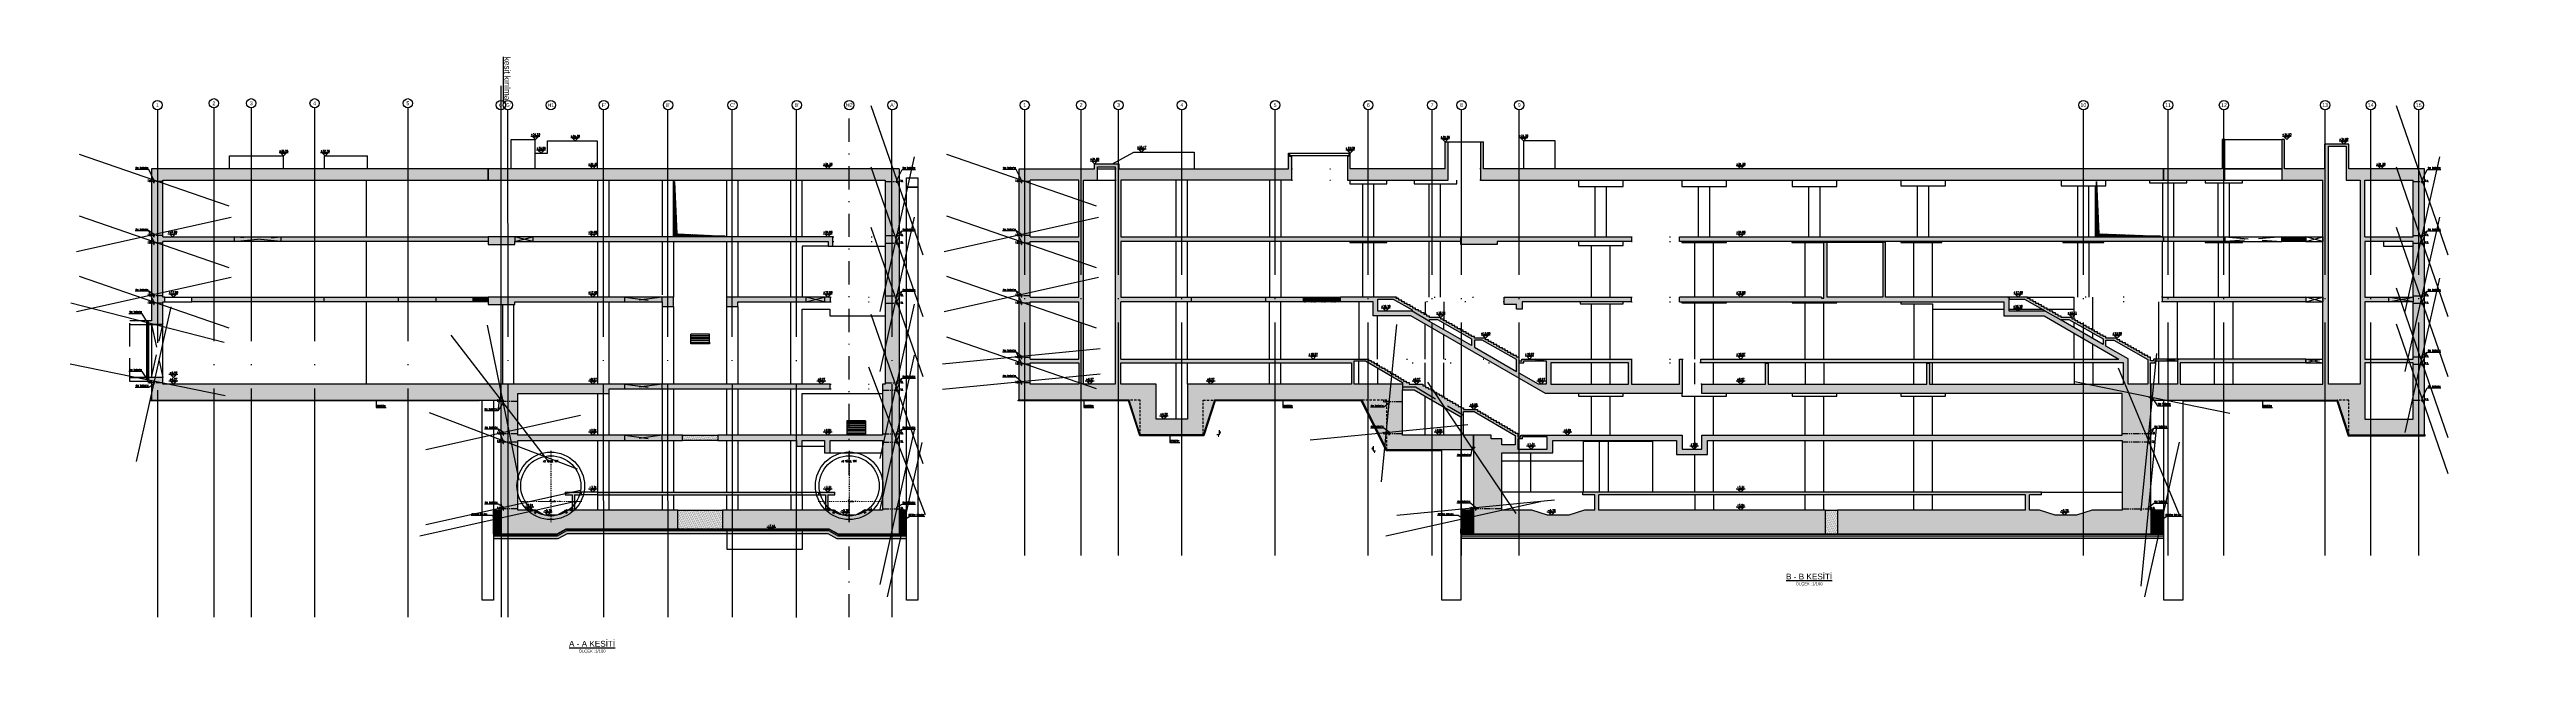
# Model space of a CAD drawing. Header units: millimetres. Extents: x 400392 to 401381, y 4543975 to 4544147.
# Drawn here: x 400558.1 to 400823.7, y 4543995.3 to 4544060.1 of the extents above; entities that cross this region are included whole.
import ezdxf
from ezdxf.enums import TextEntityAlignment as Align

# ---------------------------------------------------------------- set-up
doc = ezdxf.new("R2010")
doc.units = ezdxf.units.MM
for name, pattern in [('ACAD_ISO05W100', [33, 24, -3, 0, -3, 0, -3]), ('AKS', [3, 2.5, -0.25, 0, -0.25]), ('CIZGI', [0.4, 0.25, -0.15]), ('CONTINU', [0]), ('DASHDOT', [1, 0.5, -0.25, 0, -0.25]), ('DASHDOT2', [0.5, 0.25, -0.125, 0, -0.125]), ('Dot', [4, 0, -4]), ('HIDDEN', [0.375, 0.25, -0.125]), ('HIDDEN2', [4.7625, 3.175, -1.5875]), ('UUC-ST-KAL-I05-101-U-000$0$ACAD_ISO05W100', [33, 24, -3, 0, -3, 0, -3])]:
    doc.linetypes.add(name, pattern=pattern)
for name, color, linetype in [('aks prota', 2, 'AKS'), ('AXIS', 8, 'DASHDOT2'), ('boşluk prota', 2, 'Continuous'), ('boşluk taraması prota', 252, 'Continuous'), ('caks prota', 4, 'Continuous'), ('görünüş prota', 4, 'Continuous'), ('iderzi_PROTA', 3, 'Continuous'), ('inşaat derzi prota', 11, 'Continuous'), ('KALIP', 1, 'Continuous'), ('kesik prota', 2, 'CIZGI'), ('kesit prota', 1, 'Continuous'), ('kesit tarama prota', 252, 'Continuous'), ('kolon tarama prota', 252, 'Continuous'), ('KOT', 7, 'Continuous'), ('kot prota', 4, 'Continuous'), ('LINE V2', 7, 'Continuous'), ('not prota', 2, 'Continuous'), ('not yazısı prota', 6, 'Continuous'), ('not çizgisi prota', 4, 'Continuous'), ('OLCU', 5, 'Continuous'), ('PRT-AL-TUNEL_EKSENI', 14, 'DASHDOT2'), ('PRT-CST-rc_level', 6, 'Continuous'), ('PRT-CST-rc_levermark', 4, 'Continuous'), ('st_s_not yazısı', 6, 'Continuous'), ('st_s_not çizgisi', 4, 'CIZGI'), ('st_s_su tutucu', 2, 'Continuous'), ('st_s_ölçü', 4, 'Continuous'), ('t35 prota', 3, 'Continuous'), ('taks prota', 7, 'Continuous'), ('tplan prota', 7, 'Continuous'), ('UUC-ST-KAL-I05-101-U-000$0$st_s_su tutucu', 2, 'Continuous'), ('WATER STOP_B', 5, 'Continuous')]:
    doc.layers.add(name, color=color, linetype=linetype)
doc.layers.add('PRT-Geo-Axis', color=12, linetype='DASHDOT', lineweight=18)
doc.layers.add('PRT-KD-kazik', color=172, linetype='Continuous', lineweight=25)
doc.styles.add('Arial', font='Arial.ttf')
doc.styles.add('NOT', font='romanstw.shx')
doc.styles.add('OLCU', font='romanstw.shx')
doc.styles.add('SIMPLXTW', font='simplxtw.shx', dxfattribs={"width": 0.6, "height": 125})
doc.styles.add('TAKS', font='Arial Unicode.ttf')
doc.styles.add('TEXT250', font='romanstw.shx', dxfattribs={"width": 0.8, "height": 25})
doc.styles.add('TSIMPLEX', font='romanstw.shx')
doc.styles.add('TUNNELCONSULT', font='Arial.ttf')
doc.dimstyles.new('1-50', dxfattribs={"dimtxt": 10, "dimasz": 4, "dimexe": 4, "dimexo": 8, "dimgap": 4, "dimtad": 1, "dimdec": 1, "dimrnd": 0.05, "dimzin": 9, "dimdsep": 46, "dimtxsty": 'OLCU', "dimblk1": 'OBLIQUE', "dimblk2": 'OBLIQUE', "dimsah": 1, "dimcen": 2, "dimdle": 4, "dimclrd": 4, "dimclre": 4, "dimclrt": 3, "dimadec": 1, "dimazin": 0, "dimtfac": 1, "dimtdec": 1, "dimtix": 1, "dimtmove": 2, "dimatfit": 3, "dimldrblk": 'OBLIQUE', "dimfxl": 1, "dimtvp": 1, "dimtolj": 1, "dimtzin": 1, "dimarcsym": 0})
pattern_1 = [(36, (401060.17728, 4543702.77292), (-0.014547592, 0.087543451), [0, -0.079375])]

# ---------------------------------------------------------------- blocks, each defined once
blk = doc.blocks.new('KOTK5')
at = {"layer": 'PRT-CST-rc_levermark'}
blk.add_line((217, 160), (-213, 160), dxfattribs=at)
blk.add_lwpolyline([(130, 130), (-130, 130), (0, 0)], close=True, dxfattribs=at)
at = {"layer": 'PRT-CST-rc_level', "style": 'OLCU'}
blk.add_attdef('000.00', text='', height=90, dxfattribs=at).set_placement((0, 193), align=Align.CENTER)
blk = doc.blocks.new('_Oblique')
at = {"layer": 'st_s_ölçü', "lineweight": -2}
blk.add_line((-0.5, -0.5), (0.5, 0.5), dxfattribs=at)
blk = doc.blocks.new('D')
at = {"layer": 'st_s_su tutucu', "linetype": 'CONTINU', "ltscale": 0.2}
for p, q in [((-39988, 52508), (-39993, 52508)), ((-39993, 52508), (-39993, 52507)), ((-39993, 52507), (-39991, 52506)), ((-39993, 52449), (-39991, 52450)), ((-39993, 52448), (-39993, 52449)), ((-39988, 52448), (-39993, 52448)), ((-39991, 52499), (-39992, 52499)), ((-39992, 52499), (-39992, 52498)), ((-39992, 52498), (-39991, 52498)), ((-39991, 52489), (-39992, 52489)), ((-39992, 52489), (-39992, 52488)), ((-39992, 52488), (-39991, 52488)), ((-39991, 52479), (-39992, 52479)), ((-39992, 52479), (-39992, 52478)), ((-39992, 52478), (-39991, 52478)), ((-39992, 52468), (-39992, 52469)), ((-39992, 52469), (-39991, 52469)), ((-39991, 52468), (-39992, 52468)), ((-39992, 52458), (-39992, 52459)), ((-39992, 52459), (-39991, 52459)), ((-39991, 52458), (-39992, 52458)), ((-39991, 52506), (-39991, 52499)), ((-39991, 52498), (-39991, 52489)), ((-39991, 52488), (-39991, 52479)), ((-39991, 52469), (-39991, 52478)), ((-39991, 52459), (-39991, 52468)), ((-39991, 52450), (-39991, 52458)), ((-39990, 52506), (-39988, 52507)), ((-39990, 52499), (-39990, 52506)), ((-39989, 52499), (-39990, 52499)), ((-39990, 52489), (-39990, 52498)), ((-39990, 52498), (-39989, 52498)), ((-39989, 52489), (-39990, 52489)), ((-39990, 52479), (-39990, 52488)), ((-39990, 52488), (-39989, 52488)), ((-39989, 52479), (-39990, 52479)), ((-39990, 52478), (-39989, 52478)), ((-39990, 52478), (-39990, 52469)), ((-39990, 52469), (-39989, 52469)), ((-39989, 52468), (-39990, 52468)), ((-39990, 52468), (-39990, 52459)), ((-39990, 52459), (-39989, 52459)), ((-39989, 52458), (-39990, 52458)), ((-39990, 52458), (-39990, 52450)), ((-39990, 52450), (-39988, 52449)), ((-39989, 52498), (-39989, 52499)), ((-39989, 52488), (-39989, 52489)), ((-39989, 52478), (-39989, 52479)), ((-39989, 52469), (-39989, 52468)), ((-39989, 52459), (-39989, 52458)), ((-39988, 52507), (-39988, 52508)), ((-39988, 52449), (-39988, 52448))]:
    blk.add_line(p, q, dxfattribs=at)
blk = doc.blocks.new('KESITKOT')
at = {"layer": 'KOT', "linetype": 'Continuous'}
h = blk.add_hatch(dxfattribs=at)
h.set_pattern_fill('ANSI31', color=5, scale=200, angle=45, style=0)
h.set_pattern_definition([(90, (63253.653, -35392.017), (25, 5e-15), [])])
h.paths.add_polyline_path([(-150, 260), (0, 260), (0, 0)])
at = {"layer": 'KOT', "color": 4, "linetype": 'Continuous'}
for p, q in [((75, 260), (-150, 260)), ((0, 0), (-150, 260)), ((0, 0), (0, 520)), ((0, 0), (1000, 0))]:
    blk.add_line(p, q, dxfattribs=at)
at = {"layer": 'KOT', "color": 7, "linetype": 'Continuous', "style": 'SIMPLXTW', "width": 0.7}
blk.add_attdef('%%P0.000', (216, 100), '', height=200, dxfattribs=at)
blk = doc.blocks.new('A$C05c5180b')
at = {"layer": 'AXIS', "color": 8, "linetype": 'DASHDOT', "ltscale": 3}
blk.add_line((909, 7722), (909, 60), dxfattribs=at)
at = {"layer": 'KALIP'}
for p, q in [((-1158, 1480), (-1585, 1325)), ((-955, 1324), (-806, 1383)), ((-806, 1383), (-459, 1183)), ((-435, 1024), (-459, 1183)), ((2254, 1024), (2278, 1183)), ((2624, 1383), (2278, 1183)), ((2774, 1324), (2624, 1383)), ((2977, 1480), (3404, 1325))]:
    blk.add_line(p, q, dxfattribs=at)
at = {"layer": 'KALIP', "elevation": 0}
for points in [[(-638, 1333), (-658, 1298), (-606, 1268), (-586, 1303)], [(2457, 1333), (2477, 1298), (2425, 1268), (2405, 1303)]]:
    blk.add_lwpolyline(points, close=True, dxfattribs=at)
at = {"layer": 'KALIP'}
for radius in [3625, 3225]:
    blk.add_circle((909, 3955), radius, dxfattribs=at)
at = {"layer": 'LINE V2', "color": 4, "elevation": 0}
for points in [[(-861, 1086, 1), (-818, 1061), (-696, 1274, -0.4142136), (-668, 1281), (-616, 1251, -0.4142136), (-609, 1224), (-731, 1011, 1), (-688, 986, -1)], [(2680, 1086, -1), (2637, 1061), (2514, 1274, 0.4142136), (2487, 1281), (2435, 1251, 0.4142136), (2428, 1224), (2550, 1011, -1), (2507, 986, 1)]]:
    blk.add_lwpolyline(points, format="xyb", dxfattribs=at)
for points in [[(-729, 1316), (-556, 1216), (-546, 1233), (-719, 1333)], [(2548, 1316), (2374, 1216), (2364, 1233), (2538, 1333)]]:
    blk.add_lwpolyline(points, close=True, dxfattribs=at)
at = {"layer": 'PRT-Geo-Axis', "linetype": 'DASHDOT', "ltscale": 3}
blk.add_line((4252, 2280), (-2415, 2280), dxfattribs=at)
at = {"layer": 'WATER STOP_B', "color": 3}
for points in [[(-1339, 1405, 0.5773503), (-1339, 1408), (-1368, 1436, 0.5773503), (-1371, 1435), (-1378, 1408, -0.5773503), (-1381, 1407), (-1419, 1444), (-1424, 1439), (-1427, 1443), (-1422, 1447), (-1450, 1474), (-1454, 1469), (-1458, 1472), (-1453, 1477), (-1470, 1493), (-1488, 1490), (-1492, 1494), (-1467, 1520), (-1463, 1515), (-1466, 1498), (-1449, 1481), (-1444, 1486), (-1441, 1483), (-1445, 1478), (-1418, 1452), (-1414, 1457), (-1410, 1453), (-1415, 1448), (-1383, 1418, 0.5773503), (-1380, 1419), (-1374, 1445, -0.5773503), (-1370, 1446), (-1329, 1405, -0.5773503), (-1330, 1402), (-1355, 1395, 0.5773503), (-1356, 1392), (-1324, 1361), (-1320, 1366), (-1316, 1363), (-1321, 1358), (-1294, 1332), (-1289, 1337), (-1285, 1333), (-1290, 1328), (-1273, 1312), (-1255, 1316), (-1251, 1312), (-1276, 1286), (-1280, 1290), (-1277, 1308), (-1294, 1324), (-1299, 1319), (-1302, 1323), (-1298, 1327), (-1325, 1354), (-1330, 1349), (-1333, 1352), (-1328, 1357), (-1366, 1394, -0.5773503), (-1366, 1397)], [(3158, 1405, -0.5773503), (3157, 1408), (3186, 1436, -0.5773503), (3190, 1435), (3196, 1408, 0.5773503), (3200, 1407), (3238, 1444), (3242, 1439), (3246, 1443), (3241, 1447), (3268, 1474), (3273, 1469), (3277, 1472), (3272, 1477), (3289, 1493), (3307, 1490), (3311, 1494), (3286, 1520), (3282, 1515), (3285, 1498), (3268, 1481), (3263, 1486), (3260, 1483), (3264, 1478), (3237, 1452), (3232, 1457), (3229, 1453), (3234, 1448), (3202, 1418, -0.5773503), (3199, 1419), (3193, 1445, 0.5773503), (3189, 1446), (3148, 1405, 0.5773503), (3148, 1402), (3174, 1395, -0.5773503), (3174, 1392), (3143, 1361), (3138, 1366), (3135, 1363), (3140, 1358), (3112, 1332), (3108, 1337), (3104, 1333), (3109, 1328), (3092, 1312), (3074, 1316), (3070, 1312), (3095, 1286), (3099, 1290), (3096, 1308), (3113, 1324), (3118, 1319), (3121, 1323), (3117, 1327), (3144, 1354), (3148, 1349), (3152, 1352), (3147, 1357), (3185, 1394, 0.5773503), (3184, 1397)]]:
    blk.add_lwpolyline(points, format="xyb", close=True, dxfattribs=at)
at = {"layer": 'OLCU'}
ref = blk.add_blockref('KESITKOT', (909, 2280), dxfattribs=dict(at, xscale=0.4999999999987873, yscale=0.4999999999987873, zscale=0.4999999999987873))
ref.add_attrib('%%P0.000', '%%P0.000 (R.Ü.K)', (1017, 2330), dxfattribs={"layer": 'KOT', "color": 1, "linetype": 'Continuous', "height": 100, "style": 'TUNNELCONSULT'})
at = {"layer": 'not prota', "style": 'TEXT250', "width": 0.7}
blk.add_text('A2 TÜNEL TİPİ', height=200, dxfattribs=at).set_placement((891, 6585), align=Align.MIDDLE_CENTER)

msp = doc.modelspace()

# ---------------------------------------------------------------- hatches: boundary and pattern name
at = {"layer": 'boşluk taraması prota', "ltscale": 2}
h = msp.add_hatch(dxfattribs=at)
h.set_pattern_fill('ANSI31', color=256, scale=0.03, style=0)
h.set_pattern_definition([(45, (399922.889145, 4543628.82477), (-0.067351921, 0.067351921), [])])
h.paths.add_polyline_path([(400625.127, 4544045.96), (400625.38, 4544040.35), (400630.564, 4544040.113), (400625.114, 4544040.113)])
h = msp.add_hatch(dxfattribs=at)
h.set_pattern_fill('ANSI31', color=256, scale=0.03, style=0)
h.set_pattern_definition([(45, (400075.36902, 4543628.82477), (-0.067351921, 0.067351921), [])])
h.paths.add_polyline_path([(400777.607, 4544045.96), (400777.859, 4544040.35), (400784.485, 4544040.113), (400777.593, 4544040.113)])
at = {"layer": 'kesit tarama prota'}
h = msp.add_hatch(color=256, dxfattribs=at)
h.dxf.hatch_style = 1
h.paths.add_polyline_path([(400748.502, 4544010.713), (400724.237, 4544010.713), (400724.237, 4544012.343), (400770.002, 4544012.343), (400770.002, 4544010.713), (400749.842, 4544010.713), (400749.842, 4544008.163), (400783.443, 4544008.163), (400783.443, 4544010.713), (400783.443, 4544024.223), (400783.417, 4544024.223), (400783.417, 4544026.523), (400783.917, 4544026.523), (400783.917, 4544026.723), (400786.296, 4544026.723), (400786.296, 4544024.223), (400783.443, 4544024.223), (400783.443, 4544022.523), (400803.471, 4544022.523), (400804.681, 4544018.773), (400812.778, 4544018.773), (400812.778, 4544047.313), (400804.676, 4544047.313), (400804.676, 4544049.973), (400802.078, 4544049.973), (400802.078, 4544047.313), (400797.778, 4544047.313), (400797.778, 4544050.483), (400797.478, 4544050.483), (400797.478, 4544046.113), (400801.878, 4544046.113), (400801.878, 4544040.013), (400801.878, 4544039.513), (400801.878, 4544033.553), (400801.878, 4544033.053), (400801.878, 4544024.223), (400786.596, 4544024.223), (400786.596, 4544026.523), (400800.078, 4544026.523), (400800.078, 4544026.923), (400783.717, 4544026.923), (400783.717, 4544026.723), (400783.417, 4544026.723), (400783.417, 4544027.113), (400783.117, 4544027.113), (400783.117, 4544027.283), (400782.817, 4544027.283), (400782.817, 4544027.453), (400782.517, 4544027.453), (400782.517, 4544027.623), (400782.217, 4544027.623), (400782.217, 4544027.793), (400781.917, 4544027.793), (400781.917, 4544027.963), (400781.617, 4544027.963), (400781.617, 4544028.133), (400781.317, 4544028.133), (400781.317, 4544028.303), (400781.017, 4544028.303), (400781.017, 4544028.473), (400780.717, 4544028.473), (400780.717, 4544028.643), (400780.417, 4544028.643), (400780.417, 4544028.813), (400780.117, 4544028.813), (400780.117, 4544028.983), (400779.817, 4544028.983), (400779.817, 4544029.153), (400778.617, 4544029.153), (400778.617, 4544029.323), (400778.317, 4544029.323), (400778.317, 4544029.493), (400778.017, 4544029.493), (400778.017, 4544029.663), (400777.717, 4544029.663), (400777.717, 4544029.833), (400777.417, 4544029.833), (400777.417, 4544030.003), (400777.117, 4544030.003), (400777.117, 4544030.173), (400776.817, 4544030.173), (400776.817, 4544030.343), (400776.517, 4544030.343), (400776.517, 4544030.513), (400776.217, 4544030.513), (400776.217, 4544030.683), (400775.917, 4544030.683), (400775.917, 4544030.853), (400775.617, 4544030.853), (400775.617, 4544031.023), (400775.317, 4544031.023), (400775.317, 4544031.193), (400775.017, 4544031.193), (400775.017, 4544031.363), (400773.817, 4544031.363), (400773.817, 4544031.533), (400773.517, 4544031.533), (400773.517, 4544031.703), (400773.217, 4544031.703), (400773.217, 4544031.873), (400772.917, 4544031.873), (400772.917, 4544032.043), (400772.617, 4544032.043), (400772.617, 4544032.213), (400772.317, 4544032.213), (400772.317, 4544032.383), (400772.017, 4544032.383), (400772.017, 4544032.553), (400771.717, 4544032.553), (400771.717, 4544032.723), (400771.417, 4544032.723), (400771.417, 4544032.893), (400771.117, 4544032.893), (400771.117, 4544033.063), (400770.817, 4544033.063), (400770.817, 4544033.233), (400770.517, 4544033.233), (400770.517, 4544033.403), (400770.217, 4544033.403), (400770.217, 4544033.553), (400754.993, 4544033.553), (400754.993, 4544039.463), (400754.693, 4544039.463), (400754.693, 4544033.553), (400748.693, 4544033.553), (400748.693, 4544039.463), (400748.393, 4544039.463), (400748.393, 4544033.553), (400748.393, 4544033.453), (400748.143, 4544033.453), (400748.143, 4544033.553), (400732.883, 4544033.553), (400732.883, 4544033.053), (400767.667, 4544033.053), (400767.667, 4544031.553), (400771.989, 4544031.553), (400780.009, 4544026.923), (400735.183, 4544026.923), (400735.183, 4544026.523), (400780.496, 4544026.523), (400780.496, 4544024.223), (400759.713, 4544024.223), (400759.713, 4544026.473), (400759.413, 4544026.473), (400759.413, 4544024.223), (400742.413, 4544024.223), (400742.413, 4544026.473), (400742.113, 4544026.473), (400742.113, 4544024.223), (400735.283, 4544024.223), (400735.283, 4544023.223), (400780.381, 4544023.223), (400780.381, 4544018.763), (400735.283, 4544018.763), (400735.283, 4544017.263), (400733.183, 4544017.263), (400733.183, 4544018.763), (400715.872, 4544018.763), (400715.872, 4544018.563), (400715.572, 4544018.563), (400715.572, 4544018.953), (400715.282, 4544018.953), (400715.282, 4544019.123), (400714.992, 4544019.123), (400714.992, 4544019.293), (400714.702, 4544019.293), (400714.702, 4544019.463), (400714.412, 4544019.463), (400714.412, 4544019.633), (400714.122, 4544019.633), (400714.122, 4544019.803), (400713.832, 4544019.803), (400713.832, 4544019.973), (400713.542, 4544019.973), (400713.542, 4544020.143), (400713.252, 4544020.143), (400713.252, 4544020.313), (400712.962, 4544020.313), (400712.962, 4544020.483), (400712.672, 4544020.483), (400712.672, 4544020.653), (400712.382, 4544020.653), (400712.382, 4544020.823), (400712.092, 4544020.823), (400712.092, 4544020.993), (400711.802, 4544020.993), (400711.802, 4544021.163), (400711.512, 4544021.163), (400711.512, 4544021.333), (400711.222, 4544021.333), (400711.222, 4544021.503), (400709.732, 4544021.503), (400709.732, 4544021.673), (400709.442, 4544021.673), (400709.442, 4544021.843), (400709.152, 4544021.843), (400709.152, 4544022.013), (400708.862, 4544022.013), (400708.862, 4544022.183), (400708.572, 4544022.183), (400708.572, 4544022.353), (400708.282, 4544022.353), (400708.282, 4544022.523), (400707.992, 4544022.523), (400707.992, 4544022.693), (400707.702, 4544022.693), (400707.702, 4544022.863), (400707.412, 4544022.863), (400707.412, 4544023.033), (400707.122, 4544023.033), (400707.122, 4544023.203), (400706.832, 4544023.203), (400706.832, 4544023.373), (400706.542, 4544023.373), (400706.542, 4544023.543), (400706.252, 4544023.543), (400706.252, 4544023.713), (400705.962, 4544023.713), (400705.962, 4544023.883), (400705.672, 4544023.883), (400705.672, 4544024.053), (400705.382, 4544024.053), (400705.382, 4544024.223), (400703.892, 4544024.223), (400703.892, 4544024.393), (400703.602, 4544024.393), (400703.602, 4544024.563), (400703.312, 4544024.563), (400703.312, 4544024.733), (400703.022, 4544024.733), (400703.022, 4544024.903), (400702.732, 4544024.903), (400702.732, 4544025.073), (400702.442, 4544025.073), (400702.442, 4544025.243), (400702.152, 4544025.243), (400702.152, 4544025.413), (400701.862, 4544025.413), (400701.862, 4544025.583), (400701.572, 4544025.583), (400701.572, 4544025.753), (400701.282, 4544025.753), (400701.282, 4544025.923), (400700.992, 4544025.923), (400700.992, 4544026.093), (400700.702, 4544026.093), (400700.702, 4544026.263), (400700.412, 4544026.263), (400700.412, 4544026.433), (400700.122, 4544026.433), (400700.122, 4544026.603), (400699.832, 4544026.603), (400699.832, 4544026.773), (400699.542, 4544026.773), (400699.542, 4544026.923), (400672.978, 4544026.923), (400672.978, 4544033.053), (400680.528, 4544033.053), (400680.528, 4544033.553), (400672.978, 4544033.553), (400672.978, 4544039.513), (400709.439, 4544039.513), (400709.439, 4544040.013), (400672.978, 4544040.013), (400672.978, 4544046.113), (400691.285, 4544046.113), (400691.285, 4544048.693), (400690.985, 4544048.693), (400690.985, 4544047.313), (400672.778, 4544047.313), (400672.778, 4544047.843), (400670.178, 4544047.843), (400670.178, 4544047.313), (400662.078, 4544047.313), (400662.078, 4544022.523), (400673.869, 4544022.523), (400675.078, 4544018.773), (400681.828, 4544018.773), (400683.038, 4544022.523), (400698.83, 4544022.523), (400701.51, 4544017.163), (400710.797, 4544017.163), (400710.797, 4544018.763), (400709.732, 4544018.763), (400709.732, 4544021.303), (400710.877, 4544021.303), (400715.272, 4544018.727), (400715.272, 4544017.733), (400713.855, 4544017.733), (400713.855, 4544018.363), (400712.7, 4544018.363), (400712.7, 4544018.763), (400710.797, 4544018.763), (400710.797, 4544017.163), (400710.797, 4544010.713), (400710.797, 4544008.163), (400748.502, 4544008.163)])
h.paths.add_polyline_path([(400722.536, 4544012.643), (400722.536, 4544012.343), (400723.811, 4544012.343), (400723.811, 4544010.713), (400722.722, 4544010.713), (400721.039, 4544010.163), (400718.759, 4544010.163), (400717.076, 4544010.713), (400713.86, 4544010.713), (400713.86, 4544016.863), (400719.302, 4544016.863), (400719.302, 4544018.163), (400732.583, 4544018.163), (400732.583, 4544016.663), (400735.883, 4544016.663), (400735.883, 4544018.163), (400780.381, 4544018.163), (400780.381, 4544010.713), (400777.164, 4544010.713), (400775.481, 4544010.163), (400773.201, 4544010.163), (400771.518, 4544010.713), (400770.429, 4544010.713), (400770.429, 4544012.343), (400771.704, 4544012.343), (400771.704, 4544012.643)], flags=16)
h.paths.add_polyline_path([(400718.702, 4544017.263), (400715.572, 4544017.263), (400715.572, 4544018.363), (400716.072, 4544018.363), (400716.072, 4544018.563), (400718.702, 4544018.563)], flags=16)
h.paths.add_polyline_path([(400709.432, 4544018.763), (400703.21, 4544018.763), (400703.21, 4544023.623), (400703.21, 4544024.223), (400698.023, 4544024.223), (400698.023, 4544026.723), (400699.232, 4544026.723), (400703.21, 4544024.391), (400703.21, 4544024.223), (400703.21, 4544023.623), (400704.428, 4544023.623), (400709.432, 4544020.734)], flags=16)
h.paths.add_polyline_path([(400697.723, 4544024.223), (400680.428, 4544024.223), (400680.128, 4544024.223), (400680.128, 4544020.473), (400676.778, 4544020.473), (400676.778, 4544024.223), (400676.478, 4544024.223), (400672.978, 4544024.223), (400672.978, 4544026.523), (400697.723, 4544026.523)], flags=16)
h.paths.add_polyline_path([(400768.267, 4544032.053), (400768.267, 4544033.353), (400769.9, 4544033.353), (400772.123, 4544032.093), (400772.123, 4544032.053)], flags=16)
h.paths.add_polyline_path([(400773.817, 4544031.075), (400773.817, 4544031.163), (400774.665, 4544031.163), (400778.317, 4544029.093), (400778.317, 4544028.476)], flags=16)
h.paths.add_polyline_path([(400778.617, 4544028.303), (400778.617, 4544028.953), (400779.465, 4544028.953), (400783.117, 4544026.883), (400783.117, 4544024.223), (400780.996, 4544024.223), (400780.996, 4544026.93)], flags=16)
h.paths.add_polyline_path([(400672.378, 4544024.223), (400668.978, 4544024.223), (400668.978, 4544046.113), (400670.478, 4544046.113), (400670.478, 4544047.543), (400672.378, 4544047.543)], flags=16)
h.paths.add_polyline_path([(400668.478, 4544024.223), (400663.278, 4544024.223), (400663.278, 4544026.523), (400668.478, 4544026.523)], flags=16)
h.paths.add_polyline_path([(400668.478, 4544026.923), (400663.278, 4544026.923), (400663.278, 4544033.053), (400668.478, 4544033.053)], flags=16)
h.paths.add_polyline_path([(400668.478, 4544033.553), (400663.278, 4544033.553), (400663.278, 4544039.513), (400668.478, 4544039.513)], flags=16)
h.paths.add_polyline_path([(400668.478, 4544040.013), (400663.278, 4544040.013), (400663.278, 4544046.113), (400668.478, 4544046.113)], flags=16)
h.paths.add_polyline_path([(400802.481, 4544024.223), (400802.481, 4544049.773), (400804.376, 4544049.773), (400804.376, 4544046.113), (400805.881, 4544046.113), (400805.881, 4544024.223)], flags=16)
h.paths.add_polyline_path([(400806.381, 4544020.473), (400806.381, 4544026.523), (400811.578, 4544026.523), (400811.578, 4544024.223), (400811.578, 4544020.473)], flags=16)
h.paths.add_polyline_path([(400806.381, 4544026.923), (400806.381, 4544033.053), (400811.578, 4544033.053), (400811.578, 4544026.923)], flags=16)
h.paths.add_polyline_path([(400806.381, 4544033.553), (400806.381, 4544039.513), (400811.578, 4544039.513), (400811.578, 4544033.553)], flags=16)
h.paths.add_polyline_path([(400806.381, 4544040.013), (400806.381, 4544046.113), (400811.578, 4544046.113), (400811.578, 4544040.013)], flags=16)
h = msp.add_hatch(color=256, dxfattribs=at)
h.dxf.hatch_style = 1
h.paths.add_polyline_path([(400708.073, 4544050.213), (400707.773, 4544050.213), (400707.773, 4544047.313), (400697.585, 4544047.313), (400697.585, 4544049.013), (400697.485, 4544049.013), (400697.485, 4544048.693), (400697.285, 4544048.693), (400697.285, 4544046.113), (400708.073, 4544046.113)])
h = msp.add_hatch(color=256, dxfattribs=at)
h.dxf.hatch_style = 1
h.paths.add_polyline_path([(400784.804, 4544047.313), (400711.873, 4544047.313), (400711.873, 4544050.213), (400711.573, 4544050.213), (400711.573, 4544046.113), (400784.804, 4544046.113)])
h = msp.add_hatch(color=256, dxfattribs=at)
h.dxf.hatch_style = 1
h.paths.add_polyline_path([(400791.38, 4544050.483), (400791.08, 4544050.483), (400791.08, 4544047.313), (400784.804, 4544047.313), (400784.804, 4544046.113), (400791.38, 4544046.113)])
h = msp.add_hatch(color=256, dxfattribs=at)
h.dxf.hatch_style = 1
h.paths.add_polyline_path([(400605.128, 4544047.313), (400569.05, 4544047.313), (400569.05, 4544031.023), (400568.65, 4544031.023), (400568.65, 4544030.623), (400570.25, 4544030.623), (400570.25, 4544033.053), (400570.478, 4544033.053), (400570.478, 4544033.553), (400570.25, 4544033.553), (400570.25, 4544039.513), (400605.128, 4544039.513), (400605.128, 4544040.013), (400570.25, 4544040.013), (400570.25, 4544046.113), (400605.128, 4544046.113)])
h = msp.add_hatch(color=256, dxfattribs=at)
h.dxf.hatch_style = 1
h.paths.add_polyline_path([(400649.214, 4544047.313), (400605.128, 4544047.313), (400605.128, 4544046.113), (400647.714, 4544046.113), (400647.714, 4544024.223), (400647.414, 4544024.223), (400647.414, 4544018.763), (400629.764, 4544018.763), (400629.764, 4544018.163), (400638.212, 4544018.163), (400638.213, 4544017.563), (400638.814, 4544017.563), (400638.814, 4544018.163), (400641.214, 4544018.163), (400641.214, 4544016.863), (400641.814, 4544016.863), (400641.814, 4544018.163), (400647.414, 4544018.163), (400647.414, 4544010.713), (400645.522, 4544010.713), (400644.533, 4544010.163), (400643.193, 4544010.163), (400642.203, 4544010.713), (400641.563, 4544010.713), (400641.563, 4544012.343), (400642.314, 4544012.343), (400642.314, 4544012.643), (400640.614, 4544012.643), (400640.614, 4544012.343), (400641.313, 4544012.343), (400641.313, 4544010.713), (400630.288, 4544010.713), (400630.288, 4544008.713), (400641.685, 4544008.713), (400642.674, 4544008.163), (400645.051, 4544008.163), (400646.041, 4544008.163), (400649.214, 4544008.163)])
h = msp.add_hatch(color=256, dxfattribs=at)
h.dxf.hatch_style = 1
h.paths.add_polyline_path([(400642.114, 4544040.013), (400605.128, 4544040.013), (400605.128, 4544039.213), (400608.014, 4544039.213), (400608.014, 4544039.513), (400641.614, 4544039.513), (400641.614, 4544039.013), (400642.114, 4544039.013)])
h = msp.add_hatch(color=256, dxfattribs=at)
h.dxf.hatch_style = 1
h.paths.add_polyline_path([(400727.733, 4544040.013), (400709.439, 4544040.013), (400709.439, 4544039.213), (400713.35, 4544039.213), (400713.35, 4544039.513), (400727.733, 4544039.513)])
h = msp.add_hatch(color=256, dxfattribs=at)
h.dxf.hatch_style = 1
h.paths.add_polyline_path([(400732.883, 4544039.513), (400732.883, 4544040.013), (400784.804, 4544040.013), (400784.804, 4544039.513)])
h = msp.add_hatch(color=256, dxfattribs=at)
h.dxf.hatch_style = 1
h.paths.add_polyline_path([(400784.804, 4544040.013), (400791.38, 4544040.013), (400791.38, 4544039.513), (400784.804, 4544039.513)])
h = msp.add_hatch(color=256, dxfattribs=at)
h.dxf.hatch_style = 1
h.paths.add_polyline_path([(400800.078, 4544039.513), (400797.478, 4544039.513), (400797.478, 4544040.013), (400800.078, 4544040.013)], flags=17)
h = msp.add_hatch(color=256, dxfattribs=at)
h.dxf.hatch_style = 1
h.paths.add_polyline_path([(400587.528, 4544033.053), (400573.378, 4544033.053), (400573.378, 4544033.553), (400587.528, 4544033.553)])
h = msp.add_hatch(dxfattribs=at)
h.set_pattern_fill('DOTS', color=2, scale=0.05, angle=36)
h.set_pattern_definition(pattern_1)
h.paths.add_polyline_path([(400595.528, 4544033.553), (400587.528, 4544033.553), (400587.528, 4544033.053), (400595.528, 4544033.053)])
h.paths.add_polyline_path([(400603.528, 4544033.553), (400599.528, 4544033.553), (400599.528, 4544033.053), (400603.528, 4544033.053)])
h = msp.add_hatch(color=256, dxfattribs=at)
h.dxf.hatch_style = 1
h.paths.add_polyline_path([(400595.528, 4544033.553), (400599.528, 4544033.553), (400599.528, 4544033.053), (400595.528, 4544033.053)])
h = msp.add_hatch(color=256, dxfattribs=at)
h.dxf.hatch_style = 1
h.paths.add_polyline_path([(400603.528, 4544033.553), (400605.128, 4544033.553), (400605.128, 4544033.053), (400603.528, 4544033.053)])
h = msp.add_hatch(color=256, dxfattribs=at)
h.dxf.hatch_style = 1
h.paths.add_polyline_path([(400625.014, 4544033.553), (400605.128, 4544033.553), (400605.128, 4544032.753), (400608.014, 4544032.753), (400608.014, 4544033.053), (400623.814, 4544033.053), (400623.814, 4544032.553), (400625.014, 4544032.553)])
h = msp.add_hatch(color=256, dxfattribs=at)
h.dxf.hatch_style = 1
h.paths.add_polyline_path([(400641.814, 4544033.553), (400630.714, 4544033.553), (400630.714, 4544032.553), (400631.914, 4544032.553), (400631.914, 4544033.053), (400641.814, 4544033.053)])
h = msp.add_hatch(dxfattribs=at)
h.set_pattern_fill('DOTS', color=2, scale=0.05, angle=36)
h.set_pattern_definition(pattern_1)
h.paths.add_polyline_path([(400688.528, 4544033.553), (400680.528, 4544033.553), (400680.528, 4544033.053), (400688.528, 4544033.053)])
h = msp.add_hatch(color=256, dxfattribs=at)
h.dxf.hatch_style = 1
h.paths.add_polyline_path([(400692.528, 4544033.553), (400688.528, 4544033.553), (400688.528, 4544033.053), (400692.528, 4544033.053)])
h = msp.add_hatch(dxfattribs=at)
h.set_pattern_fill('DOTS', color=2, scale=0.05, angle=36)
h.set_pattern_definition(pattern_1)
h.paths.add_polyline_path([(400696.528, 4544033.553), (400692.528, 4544033.553), (400692.528, 4544033.053), (400696.528, 4544033.053)])
h = msp.add_hatch(color=256, dxfattribs=at)
h.dxf.hatch_style = 1
h.paths.add_polyline_path([(400705.505, 4544031.873), (400705.205, 4544031.873), (400705.205, 4544032.043), (400704.905, 4544032.043), (400704.905, 4544032.213), (400704.605, 4544032.213), (400704.605, 4544032.383), (400704.305, 4544032.383), (400704.305, 4544032.553), (400704.005, 4544032.553), (400704.005, 4544032.723), (400703.705, 4544032.723), (400703.705, 4544032.893), (400703.405, 4544032.893), (400703.405, 4544033.063), (400703.105, 4544033.063), (400703.105, 4544033.233), (400702.805, 4544033.233), (400702.805, 4544033.403), (400702.505, 4544033.403), (400702.505, 4544033.553), (400696.528, 4544033.553), (400696.528, 4544033.053), (400700.059, 4544033.053), (400700.059, 4544031.553), (400704.083, 4544031.553), (400718.511, 4544023.223), (400733.183, 4544023.223), (400733.183, 4544026.923), (400732.883, 4544026.923), (400732.883, 4544024.223), (400727.733, 4544024.223), (400727.733, 4544026.923), (400716.006, 4544026.923), (400716.006, 4544026.719), (400715.706, 4544026.719), (400715.706, 4544027.113), (400715.405, 4544027.113), (400715.405, 4544027.283), (400715.105, 4544027.283), (400715.105, 4544027.453), (400714.805, 4544027.453), (400714.805, 4544027.623), (400714.505, 4544027.623), (400714.505, 4544027.793), (400714.205, 4544027.793), (400714.205, 4544027.963), (400713.905, 4544027.963), (400713.905, 4544028.133), (400713.605, 4544028.133), (400713.605, 4544028.303), (400713.305, 4544028.303), (400713.305, 4544028.473), (400713.005, 4544028.473), (400713.005, 4544028.643), (400712.705, 4544028.643), (400712.705, 4544028.813), (400712.405, 4544028.813), (400712.405, 4544028.983), (400712.105, 4544028.983), (400712.105, 4544029.153), (400710.905, 4544029.153), (400710.905, 4544029.323), (400710.605, 4544029.323), (400710.605, 4544029.493), (400710.305, 4544029.493), (400710.305, 4544029.663), (400710.005, 4544029.663), (400710.005, 4544029.833), (400709.705, 4544029.833), (400709.705, 4544030.003), (400709.405, 4544030.003), (400709.405, 4544030.173), (400709.105, 4544030.173), (400709.105, 4544030.343), (400708.805, 4544030.343), (400708.805, 4544030.513), (400708.505, 4544030.513), (400708.505, 4544030.683), (400708.205, 4544030.683), (400708.205, 4544030.853), (400707.905, 4544030.853), (400707.905, 4544031.023), (400707.605, 4544031.023), (400707.605, 4544031.193), (400707.305, 4544031.193), (400707.305, 4544031.363), (400706.105, 4544031.363), (400706.105, 4544031.533), (400705.805, 4544031.533), (400705.805, 4544031.703), (400705.505, 4544031.703)])
h.paths.add_polyline_path([(400704.217, 4544032.053), (400700.557, 4544032.053), (400700.557, 4544033.353), (400702.188, 4544033.353), (400704.217, 4544032.203)], flags=16)
h.paths.add_polyline_path([(400706.105, 4544031.163), (400706.953, 4544031.163), (400710.605, 4544029.093), (400710.605, 4544028.365), (400706.105, 4544030.963)], flags=16)
h.paths.add_polyline_path([(400710.905, 4544028.953), (400711.753, 4544028.953), (400715.406, 4544026.882), (400715.406, 4544025.593), (400710.905, 4544028.191)], flags=16)
h.paths.add_polyline_path([(400715.706, 4544026.519), (400716.206, 4544026.519), (400716.206, 4544026.723), (400718.588, 4544026.723), (400718.588, 4544024.223), (400717.779, 4544024.223), (400715.706, 4544025.42)], flags=16)
h.paths.add_polyline_path([(400719.088, 4544026.523), (400727.433, 4544026.523), (400727.433, 4544024.223), (400719.088, 4544024.223)], flags=16)
h = msp.add_hatch(color=256, dxfattribs=at)
h.dxf.hatch_style = 1
h.paths.add_polyline_path([(400727.733, 4544033.553), (400714.078, 4544033.553), (400714.078, 4544032.753), (400715.408, 4544032.753), (400715.408, 4544032.253), (400716.008, 4544032.253), (400716.008, 4544033.053), (400727.733, 4544033.053)])
h = msp.add_hatch(color=256, dxfattribs=at)
h.dxf.hatch_style = 1
h.paths.add_polyline_path([(400800.078, 4544033.053), (400784.691, 4544033.053), (400784.691, 4544033.553), (400800.078, 4544033.553)], flags=17)
h = msp.add_hatch(color=256, dxfattribs=at)
h.dxf.hatch_style = 1
h.paths.add_polyline_path([(400628.861, 4544028.735), (400626.861, 4544028.735), (400626.861, 4544028.535), (400628.861, 4544028.535)], flags=17)
h = msp.add_hatch(color=256, dxfattribs=at)
h.dxf.hatch_style = 1
h.paths.add_polyline_path([(400606.514, 4544024.223), (400570.25, 4544024.223), (400570.25, 4544024.923), (400568.65, 4544024.923), (400568.65, 4544024.523), (400569.05, 4544024.523), (400569.05, 4544022.523), (400606.514, 4544022.523)])
h = msp.add_hatch(color=256, dxfattribs=at)
h.dxf.hatch_style = 1
h.paths.add_polyline_path([(400641.814, 4544024.223), (400606.514, 4544024.223), (400606.514, 4544008.163), (400612.527, 4544008.163), (400613.523, 4544008.713), (400625.488, 4544008.713), (400625.488, 4544010.713), (400614.413, 4544010.713), (400614.413, 4544012.343), (400615.114, 4544012.343), (400615.114, 4544012.643), (400613.414, 4544012.643), (400613.414, 4544012.343), (400614.163, 4544012.343), (400614.163, 4544010.713), (400613.523, 4544010.713), (400612.527, 4544010.16), (400611.198, 4544010.16), (400610.203, 4544010.713), (400608.314, 4544010.713), (400608.314, 4544018.163), (400625.964, 4544018.163), (400625.964, 4544018.763), (400608.314, 4544018.763), (400608.314, 4544023.223), (400618.114, 4544023.223), (400618.114, 4544023.723), (400641.814, 4544023.723)])
h = msp.add_hatch(color=256, dxfattribs=at)
h.dxf.hatch_style = 1
h.paths.add_polyline_path([(400645.614, 4544020.293), (400643.614, 4544020.293), (400643.614, 4544020.123), (400645.614, 4544020.123)], flags=17)
h = msp.add_hatch(dxfattribs=at)
h.set_pattern_fill('DOTS', color=2, scale=0.05, angle=36)
h.set_pattern_definition(pattern_1)
h.paths.add_polyline_path([(400625.964, 4544018.763), (400625.964, 4544018.163), (400629.764, 4544018.163), (400629.764, 4544018.763)])
h = msp.add_hatch(color=256, dxfattribs=at)
h.dxf.hatch_style = 1
h.paths.add_polyline_path([(400638.814, 4544012.643), (400616.914, 4544012.643), (400616.914, 4544012.343), (400638.814, 4544012.343)])
h = msp.add_hatch(color=256, dxfattribs=at)
h.dxf.hatch_style = 1
h.paths.add_polyline_path([(400606.514, 4544010.713), (400605.714, 4544010.713), (400605.714, 4544008.163), (400606.514, 4544008.163)])
h = msp.add_hatch(dxfattribs=at)
h.set_pattern_fill('AR-CONC', color=253, scale=0.001)
h.set_pattern_definition([(50, (401060.17728, 4543702.77292), (0.18218467, -0.015939086), [0.01905, -0.20955]), (355, (401060.17728, 4543702.77292), (-0.03524342, 0.191056845), [0.01524, -0.167640584]), (100.451445, (401060.19247, 4543702.77159), (0.146941247, 0.17511775), [0.01619001, -0.178090245]), (46.1842, (401060.17728, 4543702.82372), (0.27107904, -0.04204233), [0.028575, -0.314325]), (96.63556, (401060.19987, 4543702.82021), (0.23740413, 0.24742612), [0.02428502, -0.26713561]), (351.18415, (401060.17728, 4543702.82372), (0.23740413, 0.24742612), [0.02285997, -0.25145973]), (21, (401060.20268, 4543702.81102), (0.15161439, -0.1022652), [0.01905, -0.20955]), (326, (401060.20268, 4543702.81102), (0.06180203, 0.184187966), [0.01524, -0.16764]), (71.451445, (401060.21532, 4543702.8025), (0.21341642, 0.08192277), [0.01619001, -0.17808994]), (37.5, (401060.177283, 4543702.77292), (0.003088603, 0.084555039), [0, -0.165608, 0, -0.17018, 0, -0.168275]), (7.5, (401060.17728, 4543702.77292), (0.066819663, 0.100180575), [0, -0.097028, 0, -0.161798, 0, -0.064135]), (327.5, (401060.12064, 4543702.77292), (0.135590595, -0.005728744), [0, -0.0635, 0, -0.19812, 0, -0.26289]), (317.5, (401060.09524, 4543702.77292), (0.148129181, 0.02542649), [0, -0.08255, 0, -0.131572, 0, -0.18669])])
h.paths.add_polyline_path([(400641.633, 4544008.513), (400613.575, 4544008.513), (400612.579, 4544007.96), (400611.146, 4544007.96), (400610.151, 4544007.963), (400605.714, 4544007.963), (400605.714, 4544007.663), (400610.074, 4544007.663), (400611.068, 4544007.66), (400612.657, 4544007.66), (400613.652, 4544008.213), (400641.555, 4544008.213), (400642.544, 4544007.663), (400645.181, 4544007.663), (400646.17, 4544007.663), (400650.014, 4544007.663), (400650.014, 4544007.963), (400646.092, 4544007.963), (400645.103, 4544007.963), (400642.622, 4544007.963)])
h = msp.add_hatch(dxfattribs=at)
h.set_pattern_fill('DOTS', color=2, scale=0.05, angle=36)
h.set_pattern_definition([(36, (400666.910585, 4543702.77292), (-0.014547592, 0.087543451), [0, -0.079375])])
h.paths.add_polyline_path([(400630.288, 4544010.713), (400625.488, 4544010.713), (400625.488, 4544008.713), (400630.288, 4544008.713)])
h = msp.add_hatch(color=256, dxfattribs=at)
h.dxf.hatch_style = 1
h.paths.add_polyline_path([(400650.014, 4544010.713), (400649.216, 4544010.713), (400649.216, 4544008.163), (400650.014, 4544008.163)])
h = msp.add_hatch(color=256, dxfattribs=at)
h.dxf.hatch_style = 1
h.paths.add_polyline_path([(400710.797, 4544010.713), (400709.458, 4544010.713), (400709.458, 4544008.163), (400710.797, 4544008.163)])
h = msp.add_hatch(dxfattribs=at)
h.set_pattern_fill('DOTS', color=2, scale=0.05, angle=36)
h.set_pattern_definition(pattern_1)
h.paths.add_polyline_path([(400749.842, 4544010.713), (400748.502, 4544010.713), (400748.502, 4544008.163), (400749.842, 4544008.163)])
h = msp.add_hatch(color=256, dxfattribs=at)
h.dxf.hatch_style = 1
h.paths.add_polyline_path([(400784.825, 4544010.713), (400783.443, 4544010.713), (400783.443, 4544008.163), (400784.825, 4544008.163)])
h = msp.add_hatch(dxfattribs=at)
h.set_pattern_fill('AR-CONC', color=253, scale=0.001)
h.set_pattern_definition([(50, (401060.17728, 4543702.77292), (0.18218467, -0.015939086), [0.01905, -0.20955]), (355, (401060.17728, 4543702.77292), (-0.03524342, 0.191056845), [0.01524, -0.167640584]), (100.451445, (401060.19247, 4543702.77159), (0.14694125, 0.17511775), [0.01619001, -0.178090245]), (46.1842, (401060.17728, 4543702.82372), (0.27107904, -0.04204233), [0.028575, -0.314325]), (96.63556, (401060.19987, 4543702.82021), (0.23740413, 0.24742612), [0.02428502, -0.2671356]), (351.18415, (401060.17728, 4543702.82372), (0.23740413, 0.24742612), [0.02285997, -0.25145973]), (21, (401060.20268, 4543702.81102), (0.15161439, -0.1022652), [0.01905, -0.20955]), (326, (401060.20268, 4543702.81102), (0.06180203, 0.184187966), [0.01524, -0.16764]), (71.451445, (401060.21532, 4543702.8025), (0.21341642, 0.08192277), [0.01619001, -0.17808994]), (37.5, (401060.177283, 4543702.77292), (0.003088603, 0.084555039), [0, -0.165608, 0, -0.17018, 0, -0.168275]), (7.5, (401060.17728, 4543702.77292), (0.066819663, 0.100180575), [0, -0.097028, 0, -0.161798, 0, -0.064135]), (327.5, (401060.12064, 4543702.77292), (0.135590595, -0.005728744), [0, -0.0635, 0, -0.19812, 0, -0.26289]), (317.5, (401060.09524, 4543702.77292), (0.14812918, 0.02542649), [0, -0.08255, 0, -0.131572, 0, -0.18669])])
h.paths.add_polyline_path([(400709.458, 4544007.663), (400784.825, 4544007.663), (400784.825, 4544007.963), (400709.458, 4544007.963)])

# ---------------------------------------------------------------- linework, layer by layer
at = {"layer": 'aks prota', "ltscale": 10}
for p, q in [((400569.678, 4544053.666), (400569.678, 4543999.212)), ((400575.728, 4544053.853), (400575.728, 4543999.212)), ((400579.728, 4544053.853), (400579.728, 4543999.212)), ((400586.528, 4544053.853), (400586.528, 4543999.212)), ((400596.528, 4544053.853), (400596.528, 4543999.212)), ((400606.504, 4544053.667), (400606.528, 4543999.212)), ((400607.288, 4543999.212), (400607.263, 4544053.667)), ((400617.538, 4543999.212), (400617.513, 4544053.667)), ((400624.438, 4543999.212), (400624.413, 4544053.667)), ((400631.338, 4543999.212), (400631.313, 4544053.667)), ((400638.222, 4543999.207), (400638.197, 4544053.662)), ((400648.472, 4543999.212), (400648.447, 4544053.667)), ((400662.678, 4544005.838), (400662.678, 4544053.666)), ((400668.728, 4544005.838), (400668.728, 4544053.666)), ((400672.728, 4544005.838), (400672.728, 4544053.666)), ((400679.528, 4544005.838), (400679.528, 4544053.666)), ((400689.528, 4544005.838), (400689.528, 4544053.666)), ((400699.528, 4544005.838), (400699.528, 4544053.666)), ((400706.368, 4544005.838), (400706.368, 4544053.666)), ((400709.528, 4544005.838), (400709.528, 4544053.666)), ((400715.708, 4544005.838), (400715.708, 4544053.666)), ((400776.213, 4544005.838), (400776.213, 4544053.666)), ((400785.293, 4544005.838), (400785.293, 4544053.666)), ((400791.283, 4544005.838), (400791.283, 4544053.666)), ((400802.128, 4544005.838), (400802.128, 4544053.666)), ((400807.028, 4544005.838), (400807.028, 4544053.666)), ((400812.178, 4544005.838), (400812.178, 4544053.666))]:
    msp.add_line(p, q, dxfattribs=at)
at = {"layer": 'boşluk prota', "ltscale": 0.05}
for points in [[(400625.127, 4544045.96), (400625.38, 4544040.35), (400630.564, 4544040.113), (400625.114, 4544040.113)], [(400777.607, 4544045.96), (400777.859, 4544040.35), (400784.485, 4544040.113), (400777.593, 4544040.113)]]:
    msp.add_lwpolyline(points, close=True, dxfattribs=at)
at = {"layer": 'caks prota', "ltscale": 0.05}
for centre in [(400569.678, 4544054.166), (400575.728, 4544054.353), (400579.74, 4544054.353), (400586.535, 4544054.353), (400596.528, 4544054.353), (400606.504, 4544054.167), (400607.264, 4544054.167), (400611.864, 4544054.166), (400617.538, 4544054.166), (400624.438, 4544054.166), (400631.338, 4544054.166), (400638.238, 4544054.166), (400643.864, 4544054.166), (400648.488, 4544054.166), (400662.676, 4544054.166), (400668.728, 4544054.166), (400672.738, 4544054.166), (400679.533, 4544054.166), (400689.526, 4544054.166), (400699.526, 4544054.166), (400706.369, 4544054.166), (400709.526, 4544054.166), (400715.708, 4544054.166), (400776.213, 4544054.166), (400785.293, 4544054.166), (400791.285, 4544054.166), (400802.13, 4544054.166), (400807.03, 4544054.166), (400812.178, 4544054.166)]:
    msp.add_circle(centre, 0.5, dxfattribs=at)
at = {"layer": 'görünüş prota', "color": 4}
for p, q in [((400577.389, 4544047.313), (400577.389, 4544048.713)), ((400583.207, 4544047.313), (400583.207, 4544048.713)), ((400587.606, 4544047.313), (400587.606, 4544048.713)), ((400592.206, 4544047.313), (400592.206, 4544048.713)), ((400592.109, 4544040.013), (400592.109, 4544046.113)), ((400678.928, 4544040.013), (400678.928, 4544046.113)), ((400680.128, 4544040.013), (400680.128, 4544046.113)), ((400688.928, 4544046.113), (400688.928, 4544040.013)), ((400690.128, 4544046.113), (400690.128, 4544040.013)), ((400698.928, 4544040.013), (400698.928, 4544045.713)), ((400700.128, 4544040.013), (400700.128, 4544045.713)), ((400706.025, 4544045.713), (400706.025, 4544040.013)), ((400707.225, 4544045.713), (400707.225, 4544040.013)), ((400723.859, 4544040.013), (400723.859, 4544045.413)), ((400725.059, 4544040.013), (400725.059, 4544045.413)), ((400734.948, 4544040.013), (400734.948, 4544045.413)), ((400736.148, 4544040.013), (400736.148, 4544045.413)), ((400746.772, 4544040.013), (400746.772, 4544045.413)), ((400747.972, 4544040.013), (400747.972, 4544045.413)), ((400758.428, 4544040.013), (400758.428, 4544045.513)), ((400759.628, 4544040.013), (400759.628, 4544045.513)), ((400775.608, 4544040.013), (400775.608, 4544045.513)), ((400776.808, 4544040.013), (400776.808, 4544045.513)), ((400785.893, 4544040.013), (400785.893, 4544045.813)), ((400790.678, 4544040.013), (400790.678, 4544045.813)), ((400791.878, 4544040.013), (400791.878, 4544045.813)), ((400592.109, 4544033.553), (400592.109, 4544039.513)), ((400678.928, 4544033.553), (400678.928, 4544039.513)), ((400680.128, 4544033.553), (400680.128, 4544039.513)), ((400688.928, 4544039.513), (400688.928, 4544033.553)), ((400690.128, 4544039.513), (400690.128, 4544033.553)), ((400698.928, 4544033.553), (400698.928, 4544039.413)), ((400700.128, 4544033.553), (400700.128, 4544039.413)), ((400706.025, 4544039.513), (400706.025, 4544033.553)), ((400707.225, 4544039.513), (400707.225, 4544033.553)), ((400723.459, 4544033.553), (400723.459, 4544039.113)), ((400725.459, 4544033.553), (400725.459, 4544039.113)), ((400734.548, 4544033.553), (400734.548, 4544039.413)), ((400736.548, 4544033.553), (400736.548, 4544039.413)), ((400746.372, 4544033.553), (400746.372, 4544039.413)), ((400748.372, 4544033.453), (400748.372, 4544039.413)), ((400758.028, 4544033.553), (400758.028, 4544039.413)), ((400760.028, 4544033.553), (400760.028, 4544039.413)), ((400775.613, 4544033.553), (400775.613, 4544039.413)), ((400776.813, 4544033.553), (400776.813, 4544039.413)), ((400784.693, 4544033.553), (400784.693, 4544039.513)), ((400785.893, 4544033.553), (400785.893, 4544039.513)), ((400790.683, 4544033.553), (400790.683, 4544039.513)), ((400791.883, 4544033.553), (400791.883, 4544039.513)), ((400592.109, 4544024.223), (400592.109, 4544033.053)), ((400678.928, 4544026.923), (400678.928, 4544033.053)), ((400680.128, 4544026.923), (400680.128, 4544033.053)), ((400688.928, 4544026.923), (400688.928, 4544033.053)), ((400690.128, 4544026.923), (400690.128, 4544033.053)), ((400698.528, 4544033.053), (400698.528, 4544026.923)), ((400705.625, 4544033.053), (400705.625, 4544031.703)), ((400707.625, 4544033.053), (400707.625, 4544031.023)), ((400723.459, 4544026.923), (400723.459, 4544032.853)), ((400725.459, 4544026.923), (400725.459, 4544032.853)), ((400734.548, 4544026.923), (400734.548, 4544032.953)), ((400736.548, 4544026.923), (400736.548, 4544032.953)), ((400746.372, 4544026.923), (400746.372, 4544032.953)), ((400748.372, 4544026.923), (400748.372, 4544032.953)), ((400758.028, 4544032.853), (400758.028, 4544026.923)), ((400760.028, 4544032.853), (400760.028, 4544026.923)), ((400775.213, 4544031.193), (400775.213, 4544033.553)), ((400777.213, 4544030.003), (400777.213, 4544033.553)), ((400784.293, 4544026.923), (400784.293, 4544033.053)), ((400786.293, 4544026.923), (400786.293, 4544033.053)), ((400790.283, 4544026.923), (400790.283, 4544033.053)), ((400792.283, 4544026.923), (400792.283, 4544033.053)), ((400628.861, 4544029.585), (400626.861, 4544029.585)), ((400700.528, 4544026.923), (400700.528, 4544031.553)), ((400705.625, 4544026.923), (400705.625, 4544030.663)), ((400707.625, 4544030.086), (400707.625, 4544030.782)), ((400707.625, 4544026.923), (400707.625, 4544029.508)), ((400775.213, 4544030.269), (400775.213, 4544030.852)), ((400775.213, 4544026.923), (400775.213, 4544029.691)), ((400777.213, 4544029.114), (400777.213, 4544029.718)), ((400628.861, 4544029.415), (400626.861, 4544029.415)), ((400628.861, 4544029.245), (400626.861, 4544029.245)), ((400628.861, 4544029.075), (400626.861, 4544029.075)), ((400628.861, 4544028.905), (400626.861, 4544028.905)), ((400777.213, 4544026.923), (400777.213, 4544028.537)), ((400678.928, 4544020.473), (400678.928, 4544026.523)), ((400680.128, 4544024.223), (400680.128, 4544026.523)), ((400688.928, 4544024.223), (400688.928, 4544026.523)), ((400690.128, 4544024.223), (400690.128, 4544026.523)), ((400698.528, 4544024.223), (400698.528, 4544026.723)), ((400700.528, 4544026.263), (400700.528, 4544026.523)), ((400700.528, 4544025.937), (400700.528, 4544024.223)), ((400705.625, 4544024.053), (400705.625, 4544026.523)), ((400707.625, 4544022.863), (400707.625, 4544026.523)), ((400723.459, 4544024.223), (400723.459, 4544026.523)), ((400725.459, 4544024.223), (400725.459, 4544026.523)), ((400734.548, 4544024.223), (400734.548, 4544026.523)), ((400736.548, 4544024.223), (400736.548, 4544026.523)), ((400746.372, 4544026.523), (400746.372, 4544024.223)), ((400748.372, 4544026.523), (400748.372, 4544024.223)), ((400758.028, 4544024.223), (400758.028, 4544026.523)), ((400760.028, 4544024.223), (400760.028, 4544026.523)), ((400775.213, 4544026.523), (400775.213, 4544024.223)), ((400777.213, 4544026.523), (400777.213, 4544024.223)), ((400784.293, 4544024.223), (400784.293, 4544026.723)), ((400790.283, 4544024.223), (400790.283, 4544026.523)), ((400792.283, 4544024.223), (400792.283, 4544026.523)), ((400705.625, 4544018.763), (400705.625, 4544022.932)), ((400707.625, 4544018.763), (400707.625, 4544021.777)), ((400723.459, 4544018.763), (400723.459, 4544022.923)), ((400725.459, 4544018.763), (400725.459, 4544022.923)), ((400734.548, 4544017.263), (400734.548, 4544022.923)), ((400736.548, 4544018.763), (400736.548, 4544022.923)), ((400746.372, 4544018.763), (400746.372, 4544022.923)), ((400748.372, 4544018.763), (400748.372, 4544022.923)), ((400758.028, 4544018.763), (400758.028, 4544022.923)), ((400760.028, 4544018.763), (400760.028, 4544022.923)), ((400643.614, 4544020.293), (400643.614, 4544018.763)), ((400645.614, 4544020.293), (400645.614, 4544018.763)), ((400716.951, 4544012.643), (400716.951, 4544016.863)), ((400722.607, 4544012.643), (400722.607, 4544018.113)), ((400724.305, 4544012.643), (400724.305, 4544018.113)), ((400725.281, 4544012.643), (400725.281, 4544018.113)), ((400730.042, 4544012.643), (400730.042, 4544018.113)), ((400734.548, 4544012.643), (400734.548, 4544016.663)), ((400736.548, 4544012.643), (400736.548, 4544018.163)), ((400746.372, 4544012.643), (400746.372, 4544018.163)), ((400748.372, 4544012.643), (400748.372, 4544018.163)), ((400758.028, 4544012.643), (400758.028, 4544018.163)), ((400760.028, 4544012.643), (400760.028, 4544018.163)), ((400734.548, 4544012.343), (400734.548, 4544010.713)), ((400736.548, 4544012.343), (400736.548, 4544010.713)), ((400746.372, 4544010.713), (400746.372, 4544012.343)), ((400748.372, 4544010.713), (400748.372, 4544012.343)), ((400758.028, 4544010.713), (400758.028, 4544012.343)), ((400760.028, 4544010.713), (400760.028, 4544012.343))]:
    msp.add_line(p, q, dxfattribs=at)
at = {"layer": 'görünüş prota'}
for p, q in [((400607.598, 4544047.313), (400607.598, 4544050.483)), ((400610.198, 4544047.313), (400610.198, 4544050.483)), ((400616.833, 4544050.313), (400616.833, 4544047.313)), ((400616.914, 4544040.013), (400616.914, 4544046.113)), ((400618.114, 4544040.013), (400618.114, 4544046.113)), ((400623.814, 4544046.113), (400623.814, 4544040.013)), ((400625.014, 4544046.113), (400625.014, 4544040.013)), ((400630.714, 4544046.113), (400630.714, 4544040.013)), ((400631.914, 4544046.113), (400631.914, 4544040.013)), ((400637.614, 4544040.013), (400637.614, 4544046.113)), ((400638.814, 4544040.013), (400638.814, 4544046.113)), ((400616.914, 4544033.553), (400616.914, 4544039.513)), ((400618.114, 4544033.553), (400618.114, 4544039.513)), ((400623.814, 4544039.513), (400623.814, 4544033.803)), ((400625.014, 4544039.513), (400625.014, 4544033.553)), ((400630.714, 4544039.513), (400630.714, 4544033.553)), ((400631.914, 4544039.513), (400631.914, 4544033.553)), ((400637.614, 4544033.553), (400637.614, 4544039.513)), ((400606.664, 4544032.753), (400606.664, 4544024.223)), ((400607.864, 4544032.753), (400607.864, 4544024.223)), ((400616.914, 4544024.223), (400616.914, 4544033.053)), ((400618.114, 4544024.223), (400618.114, 4544033.053)), ((400623.814, 4544032.553), (400623.814, 4544024.223)), ((400625.014, 4544032.553), (400625.014, 4544024.223)), ((400630.714, 4544032.553), (400630.714, 4544024.223)), ((400631.914, 4544032.553), (400631.914, 4544024.223)), ((400637.614, 4544024.223), (400637.614, 4544033.053)), ((400641.798, 4544032.253), (400641.798, 4544031.553)), ((400616.914, 4544018.763), (400616.914, 4544023.223)), ((400618.114, 4544018.763), (400618.114, 4544023.223)), ((400623.814, 4544023.723), (400623.814, 4544018.763)), ((400625.014, 4544023.723), (400625.014, 4544018.763)), ((400630.714, 4544023.723), (400630.714, 4544018.763)), ((400631.914, 4544023.723), (400631.914, 4544018.763)), ((400637.614, 4544018.763), (400637.614, 4544023.723)), ((400616.914, 4544012.643), (400616.914, 4544018.163)), ((400618.114, 4544012.643), (400618.114, 4544018.163)), ((400623.814, 4544018.163), (400623.814, 4544012.643)), ((400625.014, 4544018.163), (400625.014, 4544012.643)), ((400630.714, 4544018.163), (400630.714, 4544012.643)), ((400631.914, 4544018.163), (400631.914, 4544012.643)), ((400637.614, 4544012.643), (400637.614, 4544018.163)), ((400638.814, 4544012.643), (400638.814, 4544017.563)), ((400616.914, 4544010.713), (400616.914, 4544012.343)), ((400618.114, 4544010.713), (400618.114, 4544012.643)), ((400623.814, 4544012.343), (400623.814, 4544010.713)), ((400625.014, 4544012.343), (400625.014, 4544010.713)), ((400630.714, 4544012.343), (400630.714, 4544010.713)), ((400631.914, 4544012.343), (400631.914, 4544010.713)), ((400637.614, 4544012.343), (400637.614, 4544010.713)), ((400638.814, 4544012.343), (400638.814, 4544010.713)), ((400709.458, 4544008.213), (400709.458, 4544008.707)), ((400784.825, 4544008.113), (400709.458, 4544008.113))]:
    msp.add_line(p, q, dxfattribs=at)
at = {"layer": 'görünüş prota', "color": 4}
for points in [[(400577.389, 4544048.713), (400583.207, 4544048.713)], [(400587.656, 4544048.713), (400592.206, 4544048.713)], [(400672.105, 4544047.843), (400674.364, 4544049.123), (400680.863, 4544049.123), (400680.863, 4544047.313)], [(400708.073, 4544050.213), (400711.573, 4544050.213)], [(400719.57, 4544047.313), (400719.57, 4544050.333), (400716.17, 4544050.333), (400716.17, 4544047.313)], [(400791.38, 4544050.483), (400797.478, 4544050.483)], [(400670.478, 4544047.843), (400672.478, 4544047.843)], [(400670.478, 4544047.313), (400672.478, 4544047.313)], [(400670.478, 4544046.113), (400672.478, 4544046.113)], [(400697.528, 4544046.113), (400697.528, 4544045.713), (400701.528, 4544045.713), (400701.528, 4544046.113)], [(400704.427, 4544046.113), (400704.427, 4544045.713), (400709.024, 4544045.713), (400709.024, 4544046.113)], [(400722.059, 4544046.113), (400722.059, 4544045.413), (400726.858, 4544045.413), (400726.858, 4544046.113)], [(400733.148, 4544046.113), (400733.148, 4544045.413), (400737.947, 4544045.413), (400737.947, 4544046.113)], [(400744.972, 4544046.113), (400744.972, 4544045.413), (400749.771, 4544045.413), (400749.771, 4544046.113)], [(400756.628, 4544046.113), (400756.628, 4544045.513), (400761.427, 4544045.513), (400761.427, 4544046.113)], [(400773.813, 4544046.113), (400773.813, 4544045.513), (400778.613, 4544045.513), (400778.613, 4544046.113)], [(400777.493, 4544046.113), (400784.693, 4544046.113)], [(400784.693, 4544045.813), (400784.693, 4544040.013), (400777.493, 4544040.013), (400777.493, 4544045.513)], [(400783.293, 4544046.113), (400783.293, 4544045.813), (400787.293, 4544045.813), (400787.293, 4544046.113)], [(400789.283, 4544046.113), (400789.283, 4544045.813), (400793.283, 4544045.813), (400793.283, 4544046.113)], [(400791.38, 4544047.313), (400797.478, 4544047.313)], [(400791.38, 4544046.113), (400797.478, 4544046.113)], [(400697.528, 4544039.513), (400697.528, 4544039.413), (400701.528, 4544039.413), (400701.528, 4544039.513)], [(400722.059, 4544039.513), (400722.059, 4544039.113), (400726.859, 4544039.113), (400726.859, 4544039.513)], [(400733.148, 4544039.513), (400733.148, 4544039.413), (400737.948, 4544039.413), (400737.948, 4544039.513)], [(400744.943, 4544039.513), (400744.943, 4544039.413), (400748.393, 4544039.413)], [(400756.628, 4544039.513), (400756.628, 4544039.413), (400761.028, 4544039.413), (400761.028, 4544039.513)], [(400774.01, 4544039.513), (400774.01, 4544039.413), (400778.41, 4544039.413), (400778.41, 4544039.513)], [(400789.283, 4544039.513), (400789.283, 4544039.413), (400793.283, 4544039.413), (400793.283, 4544039.513)], [(400791.38, 4544040.013), (400797.478, 4544040.013)], [(400791.38, 4544039.513), (400797.478, 4544039.513)], [(400800.078, 4544040.013), (400801.878, 4544040.013)], [(400800.078, 4544039.513), (400801.878, 4544039.513)], [(400808.378, 4544039.513), (400808.378, 4544039.013), (400811.578, 4544039.013)], [(400570.478, 4544033.553), (400573.378, 4544033.553)], [(400570.478, 4544033.053), (400573.378, 4544033.053)], [(400680.528, 4544033.553), (400688.528, 4544033.553)], [(400688.528, 4544033.053), (400680.528, 4544033.053)], [(400692.528, 4544033.553), (400696.528, 4544033.553)], [(400696.528, 4544033.053), (400692.528, 4544033.053)], [(400722.259, 4544033.053), (400722.259, 4544032.853), (400726.861, 4544032.853), (400726.861, 4544033.053)], [(400733.148, 4544033.053), (400733.148, 4544032.953), (400737.948, 4544032.953), (400737.948, 4544033.053)], [(400744.972, 4544033.053), (400744.972, 4544032.953), (400749.772, 4544032.953), (400749.772, 4544033.053)], [(400756.626, 4544033.053), (400756.626, 4544032.853), (400760.028, 4544032.853)], [(400760.028, 4544032.253), (400767.667, 4544032.253)], [(400768.267, 4544032.253), (400771.841, 4544032.253)], [(400770.217, 4544033.553), (400775.213, 4544033.553)], [(400772.317, 4544032.253), (400775.213, 4544032.253)], [(400800.078, 4544033.553), (400801.878, 4544033.553)], [(400800.078, 4544033.053), (400801.878, 4544033.053)], [(400569.05, 4544030.623), (400569.05, 4544024.923)], [(400570.25, 4544024.923), (400570.25, 4544030.623)], [(400626.861, 4544028.735), (400626.861, 4544029.585)], [(400628.861, 4544028.735), (400628.861, 4544029.585)], [(400800.078, 4544026.923), (400801.878, 4544026.923)], [(400800.078, 4544026.523), (400801.878, 4544026.523)], [(400722.059, 4544023.223), (400722.059, 4544022.923), (400726.859, 4544022.923), (400726.859, 4544023.223)], [(400733.148, 4544023.223), (400733.148, 4544022.923), (400737.948, 4544022.923), (400737.948, 4544023.223)], [(400744.972, 4544023.223), (400744.972, 4544022.923), (400749.772, 4544022.923), (400749.772, 4544023.223)], [(400756.627, 4544023.223), (400756.627, 4544022.923), (400761.427, 4544022.923), (400761.427, 4544023.223)], [(400643.614, 4544019.953), (400645.614, 4544019.953)], [(400643.614, 4544019.783), (400645.614, 4544019.783)], [(400643.614, 4544019.613), (400645.614, 4544019.613)], [(400643.614, 4544019.443), (400645.614, 4544019.443)], [(400643.614, 4544019.273), (400645.614, 4544019.273)], [(400643.614, 4544019.103), (400645.614, 4544019.103)], [(400643.614, 4544018.933), (400645.614, 4544018.933)], [(400722.607, 4544018.113), (400730.042, 4544018.113)], [(400722.536, 4544015.953), (400713.86, 4544015.953)], [(400722.536, 4544012.643), (400713.86, 4544012.643)], [(400771.704, 4544012.643), (400780.381, 4544012.643)]]:
    msp.add_lwpolyline(points, dxfattribs=at)
at = {"layer": 'görünüş prota'}
for points in [[(400607.598, 4544050.483), (400610.198, 4544050.483)], [(400610.215, 4544049.013), (400611.517, 4544049.013), (400611.517, 4544050.313), (400616.833, 4544050.313)], [(400641.614, 4544039.013), (400638.814, 4544039.013), (400638.814, 4544033.553)], [(400642.114, 4544039.013), (400647.714, 4544039.013)], [(400587.528, 4544033.553), (400595.528, 4544033.553)], [(400595.528, 4544033.053), (400587.528, 4544033.053)], [(400599.528, 4544033.553), (400603.528, 4544033.553)], [(400603.528, 4544033.053), (400599.528, 4544033.053)], [(400638.814, 4544024.223), (400638.814, 4544032.253), (400641.798, 4544032.253)], [(400641.798, 4544031.553), (400647.714, 4544031.553)], [(400604.214, 4544022.423), (400568.95, 4544022.423), (400568.95, 4544022.523)], [(400638.814, 4544018.763), (400638.814, 4544023.223), (400647.414, 4544023.223)], [(400662.078, 4544022.523), (400661.978, 4544022.523)], [(400707.416, 4544017.063), (400701.448, 4544017.063), (400698.768, 4544022.423), (400683.1, 4544022.423), (400681.89, 4544018.673), (400675.017, 4544018.673), (400673.807, 4544022.423), (400661.978, 4544022.423), (400661.978, 4544022.523)], [(400786.867, 4544022.423), (400803.399, 4544022.423), (400804.608, 4544018.673), (400812.878, 4544018.673), (400812.878, 4544018.773), (400812.778, 4544018.773)], [(400625.964, 4544018.763), (400629.764, 4544018.763)], [(400629.764, 4544018.163), (400625.964, 4544018.163)], [(400638.814, 4544017.563), (400641.214, 4544017.563)], [(400641.814, 4544016.863), (400647.414, 4544016.863)], [(400605.714, 4544008.113), (400610.19, 4544008.113), (400611.185, 4544008.11), (400612.54, 4544008.11), (400613.536, 4544008.663), (400641.672, 4544008.663), (400642.661, 4544008.113), (400645.064, 4544008.113), (400646.054, 4544008.113), (400650.014, 4544008.113)], [(400605.714, 4544007.963), (400610.151, 4544007.963), (400611.146, 4544007.96), (400612.579, 4544007.96), (400613.575, 4544008.513), (400641.633, 4544008.513), (400642.622, 4544007.963), (400645.103, 4544007.963), (400646.092, 4544007.963), (400650.014, 4544007.963)], [(400605.714, 4544007.663), (400610.074, 4544007.663), (400611.068, 4544007.66), (400612.657, 4544007.66), (400613.652, 4544008.213), (400641.555, 4544008.213), (400642.544, 4544007.663), (400645.181, 4544007.663), (400646.17, 4544007.663), (400650.014, 4544007.663), (400650.014, 4544008.113)], [(400625.488, 4544010.713), (400630.288, 4544010.713)], [(400625.488, 4544008.713), (400630.288, 4544008.713)], [(400630.738, 4544008.71), (400630.738, 4544006.508), (400638.838, 4544006.51), (400638.838, 4544008.713)], [(400632.764, 4544008.713), (400632.764, 4544008.51), (400636.764, 4544008.51), (400636.764, 4544008.713)], [(400748.502, 4544010.713), (400749.842, 4544010.713)], [(400709.458, 4544007.963), (400784.825, 4544007.963)], [(400784.825, 4544007.663), (400709.458, 4544007.663)], [(400748.502, 4544008.163), (400749.842, 4544008.163)]]:
    msp.add_lwpolyline(points, dxfattribs=at)
at = {"layer": 'görünüş prota', "color": 4}
msp.add_lwpolyline([(400691.115, 4544049.013), (400697.455, 4544049.013), (400697.455, 4544048.713), (400691.115, 4544048.713)], close=True, dxfattribs=at)
at = {"layer": 'görünüş prota'}
msp.add_lwpolyline([(400625.014, 4544046.113), (400630.714, 4544046.113), (400630.714, 4544040.013), (400625.014, 4544040.013)], close=True, dxfattribs=at)
at = {"layer": 'görünüş prota', "color": 4, "linetype": 'Dot'}
for points in [[(400691.285, 4544047.313), (400697.285, 4544047.313)], [(400691.285, 4544046.113), (400697.285, 4544046.113)], [(400711.573, 4544047.313), (400708.073, 4544047.313)], [(400711.573, 4544046.113), (400708.073, 4544046.113)], [(400642.114, 4544040.013), (400647.714, 4544040.013)], [(400642.114, 4544039.513), (400647.714, 4544039.513)], [(400727.733, 4544040.013), (400732.883, 4544040.013)], [(400727.733, 4544039.513), (400732.883, 4544039.513)], [(400641.814, 4544033.553), (400647.714, 4544033.553)], [(400641.814, 4544033.053), (400647.714, 4544033.053)], [(400702.505, 4544033.553), (400714.078, 4544033.553), (400714.078, 4544033.053)], [(400714.078, 4544033.053), (400703.405, 4544033.053)], [(400727.733, 4544033.553), (400732.883, 4544033.553)], [(400727.733, 4544033.053), (400732.883, 4544033.053)], [(400784.693, 4544033.553), (400775.213, 4544033.553)], [(400784.693, 4544033.053), (400777.213, 4544033.053)], [(400699.532, 4544026.923), (400712.103, 4544026.923)], [(400727.733, 4544026.923), (400732.883, 4544026.923)], [(400733.183, 4544026.923), (400735.183, 4544026.923)], [(400641.814, 4544024.223), (400647.414, 4544024.223)], [(400700.122, 4544026.523), (400712.796, 4544026.523)], [(400727.733, 4544026.523), (400732.883, 4544026.523)], [(400735.183, 4544026.523), (400733.183, 4544026.523)], [(400735.283, 4544024.223), (400733.183, 4544024.223)], [(400641.814, 4544023.723), (400647.414, 4544023.723)]]:
    msp.add_lwpolyline(points, dxfattribs=at)
at = {"layer": 'görünüş prota', "linetype": 'HIDDEN2'}
for points in [[(400616.914, 4544012.643), (400615.114, 4544012.643)], [(400616.914, 4544012.343), (400615.114, 4544012.343)], [(400638.814, 4544012.643), (400640.614, 4544012.643)], [(400638.814, 4544012.343), (400640.614, 4544012.343)]]:
    msp.add_lwpolyline(points, dxfattribs=at)
at = {"layer": 'iderzi_PROTA', "linetype": 'ACAD_ISO05W100', "ltscale": 2}
msp.add_line((400606.549, 4544008.213), (400606.549, 4544060.124), dxfattribs=at)
at = {"layer": 'inşaat derzi prota', "linetype": 'ACAD_ISO05W100', "ltscale": 0.03}
for points in [[(400570.25, 4544045.963), (400569.05, 4544045.963)], [(400647.714, 4544045.962), (400649.214, 4544045.962)], [(400663.278, 4544045.963), (400662.078, 4544045.963)], [(400811.578, 4544045.963), (400812.778, 4544045.963)], [(400570.25, 4544040.163), (400569.05, 4544040.163)], [(400647.714, 4544040.163), (400649.214, 4544040.163)], [(400663.278, 4544040.163), (400662.078, 4544040.163)], [(400811.578, 4544040.163), (400812.778, 4544040.163)], [(400570.25, 4544039.363), (400569.05, 4544039.363)], [(400647.714, 4544039.363), (400649.214, 4544039.363)], [(400663.278, 4544039.363), (400662.078, 4544039.363)], [(400811.578, 4544039.363), (400812.778, 4544039.363)], [(400570.25, 4544033.703), (400569.05, 4544033.703)], [(400570.25, 4544032.903), (400569.05, 4544032.903)], [(400647.714, 4544033.703), (400649.214, 4544033.703)], [(400647.714, 4544032.903), (400649.214, 4544032.903)], [(400663.278, 4544033.703), (400662.078, 4544033.703)], [(400663.278, 4544032.903), (400662.078, 4544032.903)], [(400811.578, 4544033.703), (400812.778, 4544033.703)], [(400811.578, 4544032.903), (400812.778, 4544032.903)], [(400663.278, 4544027.073), (400662.078, 4544027.073)], [(400811.578, 4544027.173), (400812.778, 4544027.173)], [(400570.25, 4544024.373), (400569.05, 4544024.373)], [(400647.714, 4544024.373), (400649.214, 4544024.373)], [(400663.278, 4544026.373), (400662.078, 4544026.373)], [(400663.278, 4544024.373), (400662.078, 4544024.373)], [(400811.578, 4544026.373), (400812.778, 4544026.373)], [(400608.314, 4544022.373), (400606.514, 4544022.373)], [(400647.414, 4544023.573), (400649.214, 4544023.573)], [(400703.21, 4544022.34), (400701.51, 4544022.34)], [(400811.578, 4544022.523), (400812.778, 4544022.523)], [(400608.314, 4544018.913), (400606.514, 4544018.913)], [(400647.414, 4544018.913), (400649.214, 4544018.913)], [(400703.21, 4544018.913), (400701.51, 4544018.913)], [(400783.443, 4544018.913), (400780.381, 4544018.913)], [(400608.314, 4544018.013), (400606.514, 4544018.013)], [(400647.414, 4544018.013), (400649.214, 4544018.013)], [(400783.443, 4544018.013), (400780.381, 4544018.013)], [(400608.314, 4544010.863), (400606.514, 4544010.863)], [(400647.414, 4544010.863), (400649.214, 4544010.863)], [(400713.86, 4544010.863), (400710.797, 4544010.863)], [(400780.381, 4544010.863), (400783.443, 4544010.863)]]:
    msp.add_lwpolyline(points, dxfattribs=at)
at = {"layer": 'kesik prota', "ltscale": 10}
for points in [[(400577.907, 4544040.013), (400577.907, 4544039.513), (400582.907, 4544040.013), (400582.907, 4544039.513), (400577.907, 4544040.013)], [(400608.014, 4544040.013), (400608.014, 4544039.513), (400609.915, 4544040.013), (400609.915, 4544039.513), (400608.014, 4544040.013)], [(400791.38, 4544040.013), (400797.478, 4544039.513), (400797.478, 4544040.013), (400791.38, 4544039.513), (400791.38, 4544040.013)], [(400800.078, 4544040.013), (400800.078, 4544039.513), (400801.878, 4544040.013), (400801.878, 4544039.513), (400800.078, 4544040.013)], [(400623.814, 4544033.553), (400619.814, 4544033.053), (400619.814, 4544033.553), (400623.814, 4544033.053), (400623.814, 4544033.553)], [(400639.197, 4544033.553), (400639.197, 4544033.053), (400641.198, 4544033.553), (400641.198, 4544033.053), (400639.197, 4544033.553)], [(400768.124, 4544033.553), (400768.124, 4544033.513), (400768.267, 4544033.513), (400768.267, 4544033.353)], [(400800.078, 4544033.553), (400800.078, 4544033.053), (400801.878, 4544033.553), (400801.878, 4544033.053), (400800.078, 4544033.553)], [(400808.928, 4544033.553), (400808.928, 4544033.053), (400811.578, 4544033.553), (400811.578, 4544033.053), (400808.928, 4544033.553)], [(400706.105, 4544030.963), (400704.217, 4544032.053), (400704.217, 4544032.053)], [(400773.817, 4544031.075), (400772.123, 4544032.053), (400772.123, 4544032.053)], [(400717.488, 4544026.923), (400717.488, 4544026.723), (400718.288, 4544026.923), (400718.288, 4544026.723), (400717.488, 4544026.923)], [(400785.198, 4544026.923), (400785.198, 4544026.723), (400785.993, 4544026.923), (400785.995, 4544026.723), (400785.198, 4544026.923)], [(400786.443, 4544026.923), (400786.443, 4544026.883), (400786.294, 4544026.882), (400786.296, 4544026.723)], [(400800.078, 4544026.923), (400801.878, 4544026.523), (400801.878, 4544026.923), (400800.078, 4544026.523), (400800.078, 4544026.923)], [(400623.814, 4544024.223), (400619.814, 4544023.723), (400619.814, 4544024.223), (400623.814, 4544023.723), (400623.814, 4544024.223)], [(400703.21, 4544024.223), (400703.21, 4544023.923), (400704.577, 4544023.923), (400709.722, 4544020.907)], [(400623.814, 4544018.763), (400619.814, 4544018.163), (400619.814, 4544018.763), (400623.814, 4544018.163), (400623.814, 4544018.763)]]:
    msp.add_lwpolyline(points, dxfattribs=at)
msp.add_lwpolyline([(400569.05, 4544024.923), (400570.25, 4544030.623), (400569.05, 4544030.623), (400570.25, 4544024.923)], close=True, dxfattribs=at)
at = {"layer": 'kesik prota'}
for points in [[(400675.078, 4544018.773), (400675.078, 4544022.523), (400673.869, 4544022.523)], [(400681.828, 4544018.773), (400681.828, 4544022.523), (400683.038, 4544022.523)], [(400701.51, 4544017.163), (400701.51, 4544022.523), (400698.83, 4544022.523)], [(400804.681, 4544018.773), (400804.681, 4544022.523), (400803.471, 4544022.523)]]:
    msp.add_lwpolyline(points, dxfattribs=at)
at = {"layer": 'kesit prota'}
for p, q in [((400707.773, 4544047.313), (400707.773, 4544050.213)), ((400708.073, 4544046.113), (400708.073, 4544050.213)), ((400711.873, 4544047.313), (400711.873, 4544050.213)), ((400718.702, 4544018.563), (400716.072, 4544018.563)), ((400716.072, 4544018.363), (400716.072, 4544018.563)), ((400718.702, 4544017.263), (400718.702, 4544018.563)), ((400748.502, 4544010.713), (400748.502, 4544008.163)), ((400749.842, 4544010.713), (400749.842, 4544008.163))]:
    msp.add_line(p, q, dxfattribs=at)
at = {"layer": 'kesit prota', "color": 1}
for p, q in [((400570.25, 4544040.013), (400570.25, 4544046.113)), ((400649.214, 4544047.313), (400649.214, 4544008.163)), ((400663.278, 4544040.013), (400663.278, 4544046.113)), ((400668.478, 4544040.013), (400668.478, 4544046.113)), ((400570.25, 4544033.553), (400570.25, 4544039.513)), ((400663.278, 4544040.013), (400668.478, 4544040.013)), ((400663.278, 4544033.553), (400663.278, 4544039.513)), ((400663.278, 4544039.513), (400668.478, 4544039.513)), ((400668.478, 4544033.553), (400668.478, 4544039.513)), ((400732.883, 4544039.513), (400732.883, 4544040.013)), ((400641.814, 4544033.553), (400641.814, 4544033.053)), ((400663.278, 4544033.553), (400668.478, 4544033.553)), ((400663.278, 4544026.923), (400663.278, 4544033.053)), ((400663.278, 4544033.053), (400668.478, 4544033.053)), ((400668.478, 4544026.923), (400668.478, 4544033.053)), ((400672.978, 4544026.923), (400672.978, 4544033.053)), ((400727.733, 4544033.053), (400727.733, 4544033.553)), ((400732.883, 4544033.053), (400732.883, 4544033.553)), ((400568.65, 4544024.923), (400568.65, 4544030.623)), ((400663.278, 4544026.923), (400668.478, 4544026.923)), ((400663.278, 4544026.523), (400668.478, 4544026.523)), ((400613.414, 4544012.643), (400615.114, 4544012.643)), ((400613.414, 4544012.643), (400613.414, 4544012.343)), ((400613.414, 4544012.343), (400614.163, 4544012.343)), ((400614.163, 4544012.343), (400614.163, 4544010.713)), ((400614.413, 4544012.343), (400615.114, 4544012.343)), ((400614.413, 4544012.343), (400614.413, 4544010.713)), ((400615.114, 4544012.643), (400615.114, 4544012.343)), ((400616.914, 4544012.643), (400638.814, 4544012.643)), ((400616.914, 4544012.343), (400616.914, 4544012.643)), ((400616.914, 4544012.343), (400638.814, 4544012.343)), ((400638.814, 4544012.343), (400638.814, 4544012.643)), ((400640.614, 4544012.643), (400642.314, 4544012.643)), ((400640.614, 4544012.343), (400640.614, 4544012.643)), ((400640.614, 4544012.343), (400641.313, 4544012.343)), ((400641.313, 4544012.343), (400641.313, 4544010.713)), ((400641.563, 4544012.343), (400642.314, 4544012.343)), ((400641.563, 4544012.343), (400641.563, 4544010.713)), ((400642.314, 4544012.343), (400642.314, 4544012.643)), ((400722.536, 4544012.343), (400722.536, 4544012.643)), ((400771.704, 4544012.643), (400722.536, 4544012.643)), ((400723.811, 4544012.343), (400722.536, 4544012.343)), ((400723.811, 4544010.713), (400723.811, 4544012.343)), ((400724.237, 4544010.713), (400724.237, 4544012.343)), ((400770.002, 4544012.343), (400724.237, 4544012.343)), ((400770.002, 4544010.713), (400770.002, 4544012.343)), ((400771.704, 4544012.343), (400770.427, 4544012.343)), ((400770.429, 4544010.713), (400770.429, 4544012.343)), ((400771.704, 4544012.343), (400771.704, 4544012.643))]:
    msp.add_line(p, q, dxfattribs=at)
at = {"layer": 'kesit prota'}
for points in [[(400710.797, 4544017.163), (400701.51, 4544017.163), (400698.83, 4544022.523), (400683.038, 4544022.523), (400681.828, 4544018.773), (400675.078, 4544018.773), (400673.869, 4544022.523), (400662.078, 4544022.523), (400662.078, 4544047.313), (400670.178, 4544047.313), (400670.178, 4544047.843), (400672.778, 4544047.843), (400672.778, 4544047.313), (400690.985, 4544047.313), (400690.985, 4544049.013), (400691.085, 4544049.013), (400691.085, 4544048.693), (400691.285, 4544048.693), (400691.285, 4544046.113), (400672.978, 4544046.113), (400672.978, 4544040.013), (400727.733, 4544040.013), (400727.733, 4544039.513), (400713.35, 4544039.513), (400713.35, 4544039.213), (400709.439, 4544039.213), (400709.439, 4544040.013)], [(400707.773, 4544050.213), (400708.073, 4544050.213)], [(400711.573, 4544050.213), (400711.873, 4544050.213)], [(400709.439, 4544039.513), (400672.978, 4544039.513), (400672.978, 4544033.553), (400680.528, 4544033.553), (400680.528, 4544033.053), (400672.978, 4544033.053)], [(400748.393, 4544033.553), (400748.393, 4544039.463), (400748.693, 4544039.463), (400748.693, 4544033.553)], [(400748.693, 4544039.463), (400754.693, 4544039.463)], [(400754.993, 4544033.553), (400754.993, 4544039.463), (400754.693, 4544039.463), (400754.693, 4544033.553)], [(400641.814, 4544033.553), (400630.714, 4544033.553), (400630.714, 4544032.553), (400631.914, 4544032.553), (400631.914, 4544033.053), (400641.814, 4544033.053)], [(400692.528, 4544033.053), (400688.528, 4544033.053), (400688.528, 4544033.553), (400692.528, 4544033.553), (400692.528, 4544033.053)], [(400715.706, 4544026.719), (400716.006, 4544026.719), (400716.006, 4544026.923), (400727.733, 4544026.923), (400727.733, 4544024.223), (400732.883, 4544024.223), (400732.883, 4544026.923), (400733.183, 4544026.923), (400733.183, 4544023.223), (400718.511, 4544023.223), (400704.083, 4544031.553), (400700.059, 4544031.553), (400700.059, 4544033.053), (400696.528, 4544033.053), (400696.528, 4544033.553)], [(400748.143, 4544033.553), (400748.143, 4544033.453), (400748.393, 4544033.453), (400748.393, 4544033.553)], [(400672.978, 4544026.923), (400699.542, 4544026.923), (400699.542, 4544026.773), (400699.832, 4544026.773), (400699.832, 4544026.603), (400700.122, 4544026.603), (400700.122, 4544026.433), (400700.412, 4544026.433), (400700.412, 4544026.263), (400700.702, 4544026.263), (400700.702, 4544026.093), (400700.992, 4544026.093), (400700.992, 4544025.923), (400701.282, 4544025.923), (400701.282, 4544025.753), (400701.572, 4544025.753), (400701.572, 4544025.583), (400701.862, 4544025.583), (400701.862, 4544025.413), (400702.152, 4544025.413), (400702.152, 4544025.243), (400702.442, 4544025.243), (400702.442, 4544025.073), (400702.732, 4544025.073), (400702.732, 4544024.903), (400703.022, 4544024.903), (400703.022, 4544024.733), (400703.312, 4544024.733), (400703.312, 4544024.563), (400703.602, 4544024.563), (400703.602, 4544024.393), (400703.892, 4544024.393), (400703.892, 4544024.223), (400705.382, 4544024.223), (400705.382, 4544024.053), (400705.672, 4544024.053), (400705.672, 4544023.883), (400705.962, 4544023.883), (400705.962, 4544023.713), (400706.252, 4544023.713), (400706.252, 4544023.543), (400706.542, 4544023.543), (400706.542, 4544023.373), (400706.832, 4544023.373), (400706.832, 4544023.203), (400707.122, 4544023.203), (400707.122, 4544023.033), (400707.412, 4544023.033), (400707.412, 4544022.863), (400707.702, 4544022.863), (400707.702, 4544022.693), (400707.992, 4544022.693), (400707.992, 4544022.523), (400708.282, 4544022.523), (400708.282, 4544022.353), (400708.572, 4544022.353), (400708.572, 4544022.183), (400708.862, 4544022.183), (400708.862, 4544022.013), (400709.152, 4544022.013), (400709.152, 4544021.843), (400709.442, 4544021.843), (400709.442, 4544021.673), (400709.732, 4544021.673), (400709.732, 4544021.503), (400711.222, 4544021.503), (400711.222, 4544021.333), (400711.512, 4544021.333), (400711.512, 4544021.163), (400711.802, 4544021.163), (400711.802, 4544020.993), (400712.092, 4544020.993), (400712.092, 4544020.823), (400712.382, 4544020.823), (400712.382, 4544020.653), (400712.672, 4544020.653), (400712.672, 4544020.483), (400712.962, 4544020.483), (400712.962, 4544020.313), (400713.252, 4544020.313), (400713.252, 4544020.143), (400713.542, 4544020.143), (400713.542, 4544019.973), (400713.832, 4544019.973), (400713.832, 4544019.803), (400714.122, 4544019.803), (400714.122, 4544019.633), (400714.412, 4544019.633), (400714.412, 4544019.463), (400714.702, 4544019.463), (400714.702, 4544019.293), (400714.992, 4544019.293), (400714.992, 4544019.123), (400715.282, 4544019.123), (400715.282, 4544018.953), (400715.572, 4544018.953), (400715.572, 4544018.563), (400715.872, 4544018.563), (400715.872, 4544018.763), (400733.183, 4544018.763)], [(400806.381, 4544026.523), (400806.381, 4544020.473), (400811.578, 4544020.473), (400811.578, 4544024.223)], [(400698.83, 4544022.523), (400701.51, 4544017.163)], [(400710.797, 4544010.713), (400710.797, 4544008.163)], [(400783.443, 4544010.713), (400783.443, 4544008.163)]]:
    msp.add_lwpolyline(points, dxfattribs=at)
at = {"layer": 'kesit prota', "color": 1}
for points in [[(400707.773, 4544047.313), (400697.585, 4544047.313), (400697.585, 4544049.013), (400697.485, 4544049.013), (400697.485, 4544048.693), (400697.285, 4544048.693), (400697.285, 4544046.113), (400708.073, 4544046.113)], [(400711.573, 4544050.213), (400711.573, 4544046.113), (400784.804, 4544046.113), (400784.804, 4544047.313), (400711.873, 4544047.313)], [(400812.778, 4544047.313), (400804.676, 4544047.313), (400804.676, 4544049.973), (400802.078, 4544049.973), (400802.078, 4544047.313), (400797.778, 4544047.313), (400797.778, 4544050.483), (400797.478, 4544050.483), (400797.478, 4544046.113), (400801.878, 4544046.113)], [(400570.25, 4544046.113), (400605.128, 4544046.113), (400605.128, 4544047.313), (400569.05, 4544047.313), (400569.05, 4544031.023)], [(400605.128, 4544047.313), (400605.128, 4544046.113)], [(400649.214, 4544047.313), (400605.128, 4544047.313)], [(400605.128, 4544046.113), (400647.714, 4544046.113), (400647.714, 4544024.223), (400647.414, 4544024.223), (400647.414, 4544018.763), (400629.764, 4544018.763), (400629.764, 4544018.163), (400638.202, 4544018.163)], [(400668.478, 4544046.113), (400663.278, 4544046.113)], [(400668.978, 4544046.113), (400670.478, 4544046.113), (400670.478, 4544047.543), (400672.378, 4544047.543), (400672.378, 4544024.223), (400668.978, 4544024.223), (400668.978, 4544046.113)], [(400797.478, 4544047.313), (400791.38, 4544047.313)], [(400801.878, 4544040.013), (400801.878, 4544046.113)], [(400804.681, 4544018.773), (400812.778, 4544018.773), (400812.778, 4544047.313)], [(400806.381, 4544040.013), (400811.578, 4544040.013), (400811.578, 4544046.113)], [(400806.381, 4544040.013), (400806.381, 4544046.113), (400811.578, 4544046.113)], [(400570.25, 4544040.013), (400605.128, 4544040.013), (400605.128, 4544039.513), (400570.25, 4544039.513)], [(400605.128, 4544040.013), (400605.128, 4544039.213), (400608.014, 4544039.213), (400608.014, 4544039.513), (400641.614, 4544039.513), (400641.614, 4544039.013), (400642.114, 4544039.013), (400642.114, 4544040.013), (400605.128, 4544040.013)], [(400732.883, 4544040.013), (400784.804, 4544040.013), (400784.804, 4544039.513), (400732.883, 4544039.513)], [(400800.078, 4544026.923), (400800.078, 4544026.523), (400786.596, 4544026.523), (400786.596, 4544024.223), (400801.878, 4544024.223), (400801.878, 4544033.053), (400801.878, 4544033.053), (400801.878, 4544033.553), (400801.878, 4544033.553), (400801.878, 4544039.513)], [(400801.878, 4544039.513), (400801.878, 4544039.513), (400801.878, 4544040.013), (400801.878, 4544040.013)], [(400811.578, 4544033.553), (400811.578, 4544039.513), (400806.381, 4544039.513)], [(400806.381, 4544039.513), (400806.381, 4544033.553), (400811.578, 4544033.553)], [(400569.05, 4544031.023), (400568.65, 4544031.023), (400568.65, 4544030.623), (400570.25, 4544030.623), (400570.25, 4544033.053), (400570.478, 4544033.053), (400570.478, 4544033.553), (400570.25, 4544033.553)], [(400595.528, 4544033.553), (400599.528, 4544033.553), (400599.528, 4544033.053), (400595.528, 4544033.053), (400595.528, 4544033.553)], [(400603.528, 4544033.553), (400605.128, 4544033.553), (400605.128, 4544033.053), (400603.528, 4544033.053), (400603.528, 4544033.553)], [(400715.706, 4544026.719), (400715.706, 4544027.113), (400715.405, 4544027.113), (400715.405, 4544027.283), (400715.105, 4544027.283), (400715.105, 4544027.453), (400714.805, 4544027.453), (400714.805, 4544027.623), (400714.505, 4544027.623), (400714.505, 4544027.793), (400714.205, 4544027.793), (400714.205, 4544027.963), (400713.905, 4544027.963), (400713.905, 4544028.133), (400713.605, 4544028.133), (400713.605, 4544028.303), (400713.305, 4544028.303), (400713.305, 4544028.473), (400713.005, 4544028.473), (400713.005, 4544028.643), (400712.705, 4544028.643), (400712.705, 4544028.813), (400712.405, 4544028.813), (400712.405, 4544028.983), (400712.105, 4544028.983), (400712.105, 4544029.153), (400710.905, 4544029.153), (400710.905, 4544029.323), (400710.605, 4544029.323), (400710.605, 4544029.493), (400710.305, 4544029.493), (400710.305, 4544029.663), (400710.005, 4544029.663), (400710.005, 4544029.833), (400709.705, 4544029.833), (400709.705, 4544030.003), (400709.405, 4544030.003), (400709.405, 4544030.173), (400709.105, 4544030.173), (400709.105, 4544030.343), (400708.805, 4544030.343), (400708.805, 4544030.513), (400708.505, 4544030.513), (400708.505, 4544030.683), (400708.205, 4544030.683), (400708.205, 4544030.853), (400707.905, 4544030.853), (400707.905, 4544031.023), (400707.605, 4544031.023), (400707.605, 4544031.193), (400707.305, 4544031.193), (400707.305, 4544031.363), (400706.105, 4544031.363), (400706.105, 4544031.533), (400705.805, 4544031.533), (400705.805, 4544031.703), (400705.505, 4544031.703), (400705.505, 4544031.873), (400705.205, 4544031.873), (400705.205, 4544032.043), (400704.905, 4544032.043), (400704.905, 4544032.213), (400704.605, 4544032.213), (400704.605, 4544032.383), (400704.305, 4544032.383), (400704.305, 4544032.553), (400704.005, 4544032.553), (400704.005, 4544032.723), (400703.705, 4544032.723), (400703.705, 4544032.893), (400703.405, 4544032.893), (400703.405, 4544033.063), (400703.105, 4544033.063), (400703.105, 4544033.233), (400702.805, 4544033.233), (400702.805, 4544033.403), (400702.505, 4544033.403), (400702.505, 4544033.553), (400696.528, 4544033.553)], [(400714.078, 4544033.553), (400727.733, 4544033.553)], [(400727.733, 4544033.053), (400716.008, 4544033.053), (400716.008, 4544032.253), (400715.408, 4544032.253), (400715.408, 4544032.753), (400714.078, 4544032.753), (400714.078, 4544033.553)], [(400748.143, 4544033.553), (400732.883, 4544033.553)], [(400732.883, 4544033.053), (400767.667, 4544033.053), (400767.667, 4544031.553), (400771.989, 4544031.553), (400780.009, 4544026.923)], [(400754.693, 4544033.553), (400748.693, 4544033.553)], [(400800.078, 4544026.923), (400783.717, 4544026.923), (400783.717, 4544026.723), (400783.417, 4544026.723), (400783.417, 4544027.113), (400783.117, 4544027.113), (400783.117, 4544027.283), (400782.817, 4544027.283), (400782.817, 4544027.453), (400782.517, 4544027.453), (400782.517, 4544027.623), (400782.217, 4544027.623), (400782.217, 4544027.793), (400781.917, 4544027.793), (400781.917, 4544027.963), (400781.617, 4544027.963), (400781.617, 4544028.133), (400781.317, 4544028.133), (400781.317, 4544028.303), (400781.017, 4544028.303), (400781.017, 4544028.473), (400780.717, 4544028.473), (400780.717, 4544028.643), (400780.417, 4544028.643), (400780.417, 4544028.813), (400780.117, 4544028.813), (400780.117, 4544028.983), (400779.817, 4544028.983), (400779.817, 4544029.153), (400778.617, 4544029.153), (400778.617, 4544029.323), (400778.317, 4544029.323), (400778.317, 4544029.493), (400778.017, 4544029.493), (400778.017, 4544029.663), (400777.717, 4544029.663), (400777.717, 4544029.833), (400777.417, 4544029.833), (400777.417, 4544030.003), (400777.117, 4544030.003), (400777.117, 4544030.173), (400776.817, 4544030.173), (400776.817, 4544030.343), (400776.517, 4544030.343), (400776.517, 4544030.513), (400776.217, 4544030.513), (400776.217, 4544030.683), (400775.917, 4544030.683), (400775.917, 4544030.853), (400775.617, 4544030.853), (400775.617, 4544031.023), (400775.317, 4544031.023), (400775.317, 4544031.193), (400775.017, 4544031.193), (400775.017, 4544031.363), (400773.817, 4544031.363), (400773.817, 4544031.533), (400773.517, 4544031.533), (400773.517, 4544031.703), (400773.217, 4544031.703), (400773.217, 4544031.873), (400772.917, 4544031.873), (400772.917, 4544032.043), (400772.617, 4544032.043), (400772.617, 4544032.213), (400772.317, 4544032.213), (400772.317, 4544032.383), (400772.017, 4544032.383), (400772.017, 4544032.553), (400771.717, 4544032.553), (400771.717, 4544032.723), (400771.417, 4544032.723), (400771.417, 4544032.893), (400771.117, 4544032.893), (400771.117, 4544033.063), (400770.817, 4544033.063), (400770.817, 4544033.233), (400770.517, 4544033.233), (400770.517, 4544033.403), (400770.217, 4544033.403), (400770.217, 4544033.553), (400754.993, 4544033.553)], [(400806.381, 4544033.053), (400806.381, 4544026.923), (400811.578, 4544026.923), (400811.578, 4544033.053)], [(400811.578, 4544033.053), (400806.381, 4544033.053)], [(400773.817, 4544031.075), (400773.817, 4544031.163), (400774.665, 4544031.163), (400778.317, 4544029.093), (400778.317, 4544028.476)], [(400778.317, 4544028.476), (400773.817, 4544031.075)], [(400710.905, 4544028.191), (400715.406, 4544025.593), (400715.406, 4544026.882), (400711.753, 4544028.953), (400710.905, 4544028.953), (400710.905, 4544028.191)], [(400735.283, 4544018.763), (400780.381, 4544018.763), (400780.381, 4544023.223), (400735.283, 4544023.223), (400735.283, 4544024.223), (400742.113, 4544024.223), (400742.113, 4544026.473), (400742.413, 4544026.473), (400742.413, 4544024.223), (400759.413, 4544024.223), (400759.413, 4544026.473), (400759.713, 4544026.473), (400759.713, 4544024.223), (400780.496, 4544024.223), (400780.496, 4544026.523), (400735.183, 4544026.523), (400735.183, 4544026.923), (400780.009, 4544026.923)], [(400778.617, 4544028.953), (400779.465, 4544028.953), (400783.117, 4544026.883), (400783.117, 4544024.223), (400780.996, 4544024.223), (400780.996, 4544026.93), (400778.617, 4544028.303), (400778.617, 4544028.953)], [(400570.25, 4544024.223), (400570.25, 4544024.923), (400568.65, 4544024.923), (400568.65, 4544024.523), (400569.05, 4544024.523), (400569.05, 4544022.523), (400606.514, 4544022.523), (400606.514, 4544024.223), (400570.25, 4544024.223)], [(400614.163, 4544010.713), (400613.523, 4544010.713), (400612.527, 4544010.16), (400611.198, 4544010.16), (400610.203, 4544010.713), (400608.314, 4544010.713), (400608.314, 4544018.163), (400625.964, 4544018.163), (400625.964, 4544018.763), (400608.314, 4544018.763), (400608.314, 4544023.223), (400618.114, 4544023.223), (400618.114, 4544023.723), (400641.814, 4544023.723), (400641.814, 4544024.223), (400606.514, 4544024.223), (400606.514, 4544008.163), (400612.527, 4544008.163), (400613.523, 4544008.713)], [(400668.478, 4544026.523), (400668.478, 4544024.223), (400663.278, 4544024.223), (400663.278, 4544026.523)], [(400680.128, 4544020.473), (400676.778, 4544020.473), (400676.778, 4544024.223), (400676.478, 4544024.223), (400676.478, 4544024.223), (400672.978, 4544024.223), (400672.978, 4544026.523), (400697.723, 4544026.523), (400697.723, 4544024.223), (400680.428, 4544024.223), (400680.428, 4544024.223), (400680.128, 4544024.223), (400680.128, 4544020.473)], [(400703.21, 4544024.223), (400698.023, 4544024.223), (400698.023, 4544026.723), (400699.232, 4544026.723), (400703.21, 4544024.391), (400703.21, 4544024.223)], [(400716.206, 4544026.723), (400718.588, 4544026.723), (400718.588, 4544024.223), (400717.779, 4544024.223), (400715.706, 4544025.42), (400715.706, 4544026.519), (400716.206, 4544026.519), (400716.206, 4544026.723)], [(400783.443, 4544024.223), (400783.417, 4544024.223), (400783.417, 4544026.523), (400783.917, 4544026.523), (400783.917, 4544026.723), (400786.296, 4544026.723), (400786.296, 4544024.223), (400783.443, 4544024.223), (400783.443, 4544022.523), (400803.471, 4544022.523), (400804.681, 4544018.773)], [(400783.443, 4544010.713), (400783.443, 4544024.223)], [(400811.578, 4544024.223), (400811.578, 4544024.223), (400811.578, 4544026.523), (400806.381, 4544026.523)], [(400703.21, 4544018.763), (400703.21, 4544023.623), (400704.428, 4544023.623), (400709.432, 4544020.734), (400709.432, 4544018.763), (400703.21, 4544018.763)], [(400710.797, 4544017.163), (400710.797, 4544018.763), (400709.732, 4544018.763), (400709.732, 4544021.303), (400710.877, 4544021.303), (400715.272, 4544018.727), (400715.272, 4544017.733), (400713.855, 4544017.733), (400713.855, 4544018.363), (400712.7, 4544018.363), (400712.7, 4544018.763), (400710.797, 4544018.763), (400710.797, 4544010.713), (400709.458, 4544010.713), (400709.458, 4544008.163), (400748.502, 4544008.163)], [(400638.212, 4544018.163), (400638.213, 4544017.563), (400638.814, 4544017.563), (400638.814, 4544018.163)], [(400638.803, 4544018.163), (400641.214, 4544018.163), (400641.214, 4544016.863), (400641.814, 4544016.863), (400641.814, 4544018.163), (400647.414, 4544018.163), (400647.414, 4544010.713), (400645.522, 4544010.713), (400644.533, 4544010.163), (400643.193, 4544010.163), (400642.203, 4544010.713), (400641.563, 4544010.713)], [(400723.811, 4544010.713), (400722.722, 4544010.713), (400721.039, 4544010.163), (400718.759, 4544010.163), (400717.076, 4544010.713), (400713.86, 4544010.713), (400713.86, 4544016.863), (400719.302, 4544016.863), (400719.302, 4544018.163), (400732.583, 4544018.163), (400732.583, 4544016.663), (400735.883, 4544016.663), (400735.883, 4544018.163), (400780.381, 4544018.163), (400780.381, 4544010.713), (400777.164, 4544010.713), (400775.481, 4544010.163), (400773.201, 4544010.163), (400771.518, 4544010.713), (400770.429, 4544010.713)], [(400716.072, 4544018.363), (400715.572, 4544018.363), (400715.572, 4544017.263), (400718.702, 4544017.263)], [(400733.183, 4544018.763), (400733.183, 4544017.263), (400735.283, 4544017.263), (400735.283, 4544018.763)], [(400606.514, 4544008.163), (400605.714, 4544008.163), (400605.714, 4544010.713), (400606.514, 4544010.713)], [(400613.523, 4544008.713), (400625.488, 4544008.713), (400625.488, 4544010.713), (400614.413, 4544010.713)], [(400641.313, 4544010.713), (400630.288, 4544010.713), (400630.288, 4544008.713), (400641.685, 4544008.713), (400642.674, 4544008.163), (400645.051, 4544008.163), (400646.041, 4544008.163), (400649.214, 4544008.163)], [(400649.214, 4544008.163), (400650.014, 4544008.163), (400650.014, 4544010.713), (400649.214, 4544010.713)], [(400748.502, 4544010.713), (400724.237, 4544010.713)], [(400749.842, 4544008.163), (400784.825, 4544008.163), (400784.825, 4544010.713), (400783.443, 4544010.713)], [(400770.002, 4544010.713), (400749.842, 4544010.713)]]:
    msp.add_lwpolyline(points, dxfattribs=at)
for points in [[(400784.804, 4544046.113), (400791.38, 4544046.113), (400791.38, 4544050.483), (400791.08, 4544050.483), (400791.08, 4544047.313), (400784.804, 4544047.313)], [(400802.481, 4544049.773), (400804.376, 4544049.773), (400804.376, 4544046.113), (400805.881, 4544046.113), (400805.881, 4544024.223), (400802.481, 4544024.223)], [(400784.804, 4544040.013), (400791.38, 4544040.013), (400791.38, 4544039.513), (400784.804, 4544039.513)], [(400800.078, 4544039.513), (400797.478, 4544039.513), (400797.478, 4544040.013), (400800.078, 4544040.013)], [(400587.528, 4544033.053), (400573.378, 4544033.053), (400573.378, 4544033.553), (400587.528, 4544033.553)], [(400625.014, 4544032.553), (400625.014, 4544033.553), (400605.128, 4544033.553), (400605.128, 4544032.753), (400608.014, 4544032.753), (400608.014, 4544033.053), (400623.814, 4544033.053), (400623.814, 4544032.553)], [(400704.217, 4544032.203), (400704.217, 4544032.053), (400700.557, 4544032.053), (400700.557, 4544033.353), (400702.188, 4544033.353)], [(400772.123, 4544032.093), (400772.123, 4544032.053), (400768.267, 4544032.053), (400768.267, 4544033.353), (400769.9, 4544033.353)], [(400800.078, 4544033.053), (400784.691, 4544033.053), (400784.691, 4544033.553), (400800.078, 4544033.553)], [(400710.605, 4544028.365), (400706.105, 4544030.963), (400706.105, 4544031.163), (400706.953, 4544031.163), (400710.605, 4544029.093)], [(400626.861, 4544028.735), (400628.861, 4544028.735), (400628.861, 4544028.535), (400626.861, 4544028.535)], [(400719.088, 4544026.523), (400719.088, 4544024.223), (400727.433, 4544024.223), (400727.433, 4544026.523)], [(400643.614, 4544020.293), (400643.614, 4544020.123), (400645.614, 4544020.123), (400645.614, 4544020.293)]]:
    msp.add_lwpolyline(points, close=True, dxfattribs=at)
at = {"layer": 'kesit tarama prota'}
msp.add_lwpolyline([(400703.21, 4544024.223), (400703.21, 4544023.623)], dxfattribs=at)
at = {"layer": 'kolon tarama prota', "linetype": 'HIDDEN', "ltscale": 10}
msp.add_line((400566.719, 4544024.523), (400566.719, 4544031.023), dxfattribs=at)
at = {"layer": 'kolon tarama prota'}
msp.add_line((400568.6, 4544024.923), (400568.6, 4544030.623), dxfattribs=at)
for points in [[(400566.719, 4544030.623), (400568.6, 4544030.623), (400568.6, 4544031.023), (400566.719, 4544031.023)], [(400568.6, 4544024.923), (400566.719, 4544024.923)], [(400566.719, 4544024.923), (400568.6, 4544024.923), (400568.6, 4544024.523), (400566.719, 4544024.523)]]:
    msp.add_lwpolyline(points, dxfattribs=at)
at = {"layer": 'PRT-AL-TUNEL_EKSENI', "ltscale": 10}
msp.add_line((400643.864, 4543999.212), (400643.839, 4544053.667), dxfattribs=at)
at = {"layer": 'PRT-Geo-Axis', "linetype": 'DASHDOT', "ltscale": 3}
msp.add_line((400615.192, 4544011.643), (400608.524, 4544011.643), dxfattribs=at)
at = {"layer": 'PRT-KD-kazik', "color": 3}
for points in [[(400650.014, 4544046.353), (400651.214, 4544046.353), (400651.214, 4544045.353), (400650.014, 4544045.353)], [(400650.014, 4544045.353), (400651.214, 4544045.353), (400651.214, 4544001.053), (400650.014, 4544001.053)]]:
    msp.add_lwpolyline(points, close=True, dxfattribs=at)
for points in [[(400605.714, 4544022.523), (400605.714, 4544001.053), (400604.514, 4544001.053), (400604.514, 4544022.523)], [(400786.867, 4544022.523), (400786.867, 4544001.053), (400784.825, 4544001.053), (400784.825, 4544022.523)], [(400709.458, 4544017.163), (400709.458, 4544001.053), (400707.416, 4544001.053), (400707.416, 4544017.163)]]:
    msp.add_lwpolyline(points, dxfattribs=at)
at = {"layer": 'st_s_not çizgisi', "linetype": 'CONTINU'}
for points in [[(400593.136, 4544022.423), (400593.136, 4544021.728), (400594.192, 4544021.728)], [(400669.035, 4544022.423), (400669.035, 4544021.728), (400670.092, 4544021.728)], [(400690.374, 4544022.423), (400690.374, 4544021.728), (400691.43, 4544021.728)], [(400795.427, 4544022.423), (400795.427, 4544021.728), (400796.483, 4544021.728)], [(400678.253, 4544018.673), (400678.253, 4544017.978), (400679.31, 4544017.978)]]:
    msp.add_lwpolyline(points, dxfattribs=at)
at = {"layer": 'st_s_ölçü', "ltscale": 0.1}
for points in [[(400683.527, 4544019.273), (400683.527, 4544018.773), (400683.277, 4544018.773)], [(400700.04, 4544017.563), (400700.04, 4544017.063), (400700.29, 4544017.063)]]:
    msp.add_lwpolyline(points, dxfattribs=at)
at = {"layer": 'UUC-ST-KAL-I05-101-U-000$0$st_s_su tutucu', "linetype": 'UUC-ST-KAL-I05-101-U-000$0$ACAD_ISO05W100', "ltscale": 0.05}
for points in [[(400568.645, 4544030.802, -0.5773503), (400568.643, 4544030.8), (400568.608, 4544030.8, -0.5773503), (400568.607, 4544030.802), (400568.619, 4544030.823, 0.5773503), (400568.617, 4544030.825), (400568.571, 4544030.825), (400568.571, 4544030.831), (400568.567, 4544030.831), (400568.567, 4544030.825), (400568.534, 4544030.825), (400568.534, 4544030.831), (400568.53, 4544030.831), (400568.53, 4544030.825), (400568.51, 4544030.825), (400568.501, 4544030.838), (400568.496, 4544030.838), (400568.496, 4544030.807), (400568.501, 4544030.807), (400568.51, 4544030.82), (400568.53, 4544030.82), (400568.53, 4544030.814), (400568.534, 4544030.814), (400568.534, 4544030.82), (400568.567, 4544030.82), (400568.567, 4544030.814), (400568.571, 4544030.814), (400568.571, 4544030.82), (400568.609, 4544030.82, -0.5773503), (400568.611, 4544030.818), (400568.599, 4544030.798, 0.5773503), (400568.601, 4544030.795), (400568.651, 4544030.795, 0.5773503), (400568.652, 4544030.798), (400568.641, 4544030.818, -0.5773503), (400568.642, 4544030.82), (400568.68, 4544030.82), (400568.68, 4544030.814), (400568.684, 4544030.814), (400568.684, 4544030.82), (400568.717, 4544030.82), (400568.717, 4544030.814), (400568.721, 4544030.814), (400568.721, 4544030.82), (400568.742, 4544030.82), (400568.75, 4544030.807), (400568.756, 4544030.807), (400568.756, 4544030.838), (400568.75, 4544030.838), (400568.742, 4544030.825), (400568.721, 4544030.825), (400568.721, 4544030.831), (400568.717, 4544030.831), (400568.717, 4544030.825), (400568.684, 4544030.825), (400568.684, 4544030.831), (400568.68, 4544030.831), (400568.68, 4544030.825), (400568.634, 4544030.825, 0.5773503), (400568.633, 4544030.823)], [(400568.645, 4544024.702, -0.5773503), (400568.643, 4544024.7), (400568.608, 4544024.7, -0.5773503), (400568.607, 4544024.702), (400568.619, 4544024.723, 0.5773503), (400568.617, 4544024.725), (400568.571, 4544024.725), (400568.571, 4544024.731), (400568.567, 4544024.731), (400568.567, 4544024.725), (400568.534, 4544024.725), (400568.534, 4544024.731), (400568.53, 4544024.731), (400568.53, 4544024.725), (400568.51, 4544024.725), (400568.501, 4544024.738), (400568.496, 4544024.738), (400568.496, 4544024.707), (400568.501, 4544024.707), (400568.51, 4544024.72), (400568.53, 4544024.72), (400568.53, 4544024.714), (400568.534, 4544024.714), (400568.534, 4544024.72), (400568.567, 4544024.72), (400568.567, 4544024.714), (400568.571, 4544024.714), (400568.571, 4544024.72), (400568.609, 4544024.72, -0.5773503), (400568.611, 4544024.718), (400568.599, 4544024.698, 0.5773503), (400568.601, 4544024.695), (400568.651, 4544024.695, 0.5773503), (400568.652, 4544024.698), (400568.641, 4544024.718, -0.5773503), (400568.642, 4544024.72), (400568.68, 4544024.72), (400568.68, 4544024.714), (400568.684, 4544024.714), (400568.684, 4544024.72), (400568.717, 4544024.72), (400568.717, 4544024.714), (400568.721, 4544024.714), (400568.721, 4544024.72), (400568.742, 4544024.72), (400568.75, 4544024.707), (400568.756, 4544024.707), (400568.756, 4544024.738), (400568.75, 4544024.738), (400568.742, 4544024.725), (400568.721, 4544024.725), (400568.721, 4544024.731), (400568.717, 4544024.731), (400568.717, 4544024.725), (400568.684, 4544024.725), (400568.684, 4544024.731), (400568.68, 4544024.731), (400568.68, 4544024.725), (400568.634, 4544024.725, 0.5773503), (400568.633, 4544024.723)]]:
    msp.add_lwpolyline(points, format="xyb", close=True, dxfattribs=at)
at = {"layer": 'UUC-ST-KAL-I05-101-U-000$0$st_s_su tutucu', "linetype": 'UUC-ST-KAL-I05-101-U-000$0$ACAD_ISO05W100'}
for points in [[(400568.496, 4544030.807), (400568.496, 4544024.738)], [(400568.756, 4544024.738), (400568.756, 4544030.807)]]:
    msp.add_lwpolyline(points, dxfattribs=at)

# ---------------------------------------------------------------- block references
at = {"layer": 'kesit prota', "xscale": 0.001, "yscale": 0.001, "zscale": 0.001}
for p in [(400610.948, 4544009.362), (400642.948, 4544009.362)]:
    msp.add_blockref('A$C05c5180b', p, dxfattribs=at)
at = {"layer": 'kot prota', "linetype": 'CONTINU', "ltscale": 0.1}
ref = msp.add_blockref('KOTK5', (400610.215, 4544050.483), dxfattribs=dict(at, xscale=-0.002222222222222221, yscale=0.002222222222222222, zscale=0.002222222222222222, rotation=359.9999999998683))
ref.add_attrib('000.00', '+34.53', dxfattribs={"layer": 'PRT-CST-rc_level', "height": 0.2, "style": 'OLCU'}).set_placement((400610.215, 4544050.912), align=Align.CENTER)
ref = msp.add_blockref('KOTK5', (400614.477, 4544050.313), dxfattribs=dict(at, xscale=-0.002222222222222221, yscale=0.002222222222222222, zscale=0.002222222222222222, rotation=359.9999999998683))
ref.add_attrib('000.00', '+34.36', dxfattribs={"layer": 'PRT-CST-rc_level', "height": 0.2, "style": 'OLCU'}).set_placement((400614.477, 4544050.742), align=Align.CENTER)
ref = msp.add_blockref('KOTK5', (400707.773, 4544050.213), dxfattribs=dict(at, xscale=-0.002222222222222222, yscale=0.002222222222222222, zscale=0.002222222222222222, rotation=359.9999999999902))
ref.add_attrib('000.00', '+34.26', dxfattribs={"layer": 'PRT-CST-rc_level', "height": 0.2, "style": 'OLCU'}).set_placement((400707.773, 4544050.642), align=Align.CENTER)
ref = msp.add_blockref('KOTK5', (400716.17, 4544050.333), dxfattribs=dict(at, xscale=-0.002222222222222222, yscale=0.002222222222222222, zscale=0.002222222222222222, rotation=359.9999999999902))
ref.add_attrib('000.00', '+34.38', dxfattribs={"layer": 'PRT-CST-rc_level', "height": 0.2, "style": 'OLCU'}).set_placement((400716.17, 4544050.762), align=Align.CENTER)
ref = msp.add_blockref('KOTK5', (400798.028, 4544050.483), dxfattribs=dict(at, xscale=-0.002222222222222222, yscale=0.002222222222222222, zscale=0.002222222222222222, rotation=359.9999999999902))
ref.add_attrib('000.00', '+34.53', dxfattribs={"layer": 'PRT-CST-rc_level', "height": 0.2, "style": 'OLCU'}).set_placement((400798.028, 4544050.912), align=Align.CENTER)
ref = msp.add_blockref('KOTK5', (400583.207, 4544048.713), dxfattribs=dict(at, xscale=-0.002222222222222221, yscale=0.002222222222222222, zscale=0.002222222222222222, rotation=359.9999999998683))
ref.add_attrib('000.00', '+32.76', dxfattribs={"layer": 'PRT-CST-rc_level', "height": 0.2, "style": 'OLCU'}).set_placement((400583.207, 4544049.142), align=Align.CENTER)
ref = msp.add_blockref('KOTK5', (400587.656, 4544048.713), dxfattribs=dict(at, xscale=-0.002222222222222221, yscale=0.002222222222222222, zscale=0.002222222222222222, rotation=359.9999999998683))
ref.add_attrib('000.00', '+32.76', dxfattribs={"layer": 'PRT-CST-rc_level', "height": 0.2, "style": 'OLCU'}).set_placement((400587.656, 4544049.142), align=Align.CENTER)
ref = msp.add_blockref('KOTK5', (400610.808, 4544049.013), dxfattribs=dict(at, xscale=-0.002222222222222221, yscale=0.002222222222222222, zscale=0.002222222222222222, rotation=359.9999999998683))
ref.add_attrib('000.00', '+33.06', dxfattribs={"layer": 'PRT-CST-rc_level', "height": 0.2, "style": 'OLCU'}).set_placement((400610.808, 4544049.442), align=Align.CENTER)
ref = msp.add_blockref('KOTK5', (400670.178, 4544047.843), dxfattribs=dict(at, xscale=-0.002222222222222222, yscale=0.002222222222222222, zscale=0.002222222222222222, rotation=359.9999999999902))
ref.add_attrib('000.00', '+31.89', dxfattribs={"layer": 'PRT-CST-rc_level', "height": 0.2, "style": 'OLCU'}).set_placement((400670.178, 4544048.272), align=Align.CENTER)
ref = msp.add_blockref('KOTK5', (400675.218, 4544049.123), dxfattribs=dict(at, xscale=-0.002222222222222222, yscale=0.002222222222222222, zscale=0.002222222222222222, rotation=359.9999999999902))
ref.add_attrib('000.00', '+33.17', dxfattribs={"layer": 'PRT-CST-rc_level', "height": 0.2, "style": 'OLCU'}).set_placement((400675.218, 4544049.552), align=Align.CENTER)
ref = msp.add_blockref('KOTK5', (400697.585, 4544049.013), dxfattribs=dict(at, xscale=-0.002222222222222222, yscale=0.002222222222222222, zscale=0.002222222222222222, rotation=359.9999999999902))
ref.add_attrib('000.00', '+33.06', dxfattribs={"layer": 'PRT-CST-rc_level', "height": 0.2, "style": 'OLCU'}).set_placement((400697.585, 4544049.442), align=Align.CENTER)
ref = msp.add_blockref('KOTK5', (400804.132, 4544049.973), dxfattribs=dict(at, xscale=-0.002222222222222222, yscale=0.002222222222222222, zscale=0.002222222222222222, rotation=359.9999999999902))
ref.add_attrib('000.00', '+34.02', dxfattribs={"layer": 'PRT-CST-rc_level', "height": 0.2, "style": 'OLCU'}).set_placement((400804.132, 4544050.402), align=Align.CENTER)
ref = msp.add_blockref('KOTK5', (400616.371, 4544047.313), dxfattribs=dict(at, xscale=-0.002222222222222221, yscale=0.002222222222222222, zscale=0.002222222222222222, rotation=359.9999999998683))
ref.add_attrib('000.00', '+31.36', dxfattribs={"layer": 'PRT-CST-rc_level', "height": 0.2, "style": 'OLCU'}).set_placement((400616.371, 4544047.742), align=Align.CENTER)
ref = msp.add_blockref('KOTK5', (400641.553, 4544047.313), dxfattribs=dict(at, xscale=-0.002222222222222221, yscale=0.002222222222222222, zscale=0.002222222222222222, rotation=359.9999999998683))
ref.add_attrib('000.00', '+31.36', dxfattribs={"layer": 'PRT-CST-rc_level', "height": 0.2, "style": 'OLCU'}).set_placement((400641.553, 4544047.742), align=Align.CENTER)
ref = msp.add_blockref('KOTK5', (400739.46, 4544047.313), dxfattribs=dict(at, xscale=-0.002222222222222222, yscale=0.002222222222222222, zscale=0.002222222222222222, rotation=359.9999999999902))
ref.add_attrib('000.00', '+31.36', dxfattribs={"layer": 'PRT-CST-rc_level', "height": 0.2, "style": 'OLCU'}).set_placement((400739.46, 4544047.742), align=Align.CENTER)
ref = msp.add_blockref('KOTK5', (400808.098, 4544047.313), dxfattribs=dict(at, xscale=-0.002222222222222222, yscale=0.002222222222222222, zscale=0.002222222222222222, rotation=359.9999999999902))
ref.add_attrib('000.00', '+31.36', dxfattribs={"layer": 'PRT-CST-rc_level', "height": 0.2, "style": 'OLCU'}).set_placement((400808.098, 4544047.742), align=Align.CENTER)
ref = msp.add_blockref('KOTK5', (400571.287, 4544040.013), dxfattribs=dict(at, xscale=-0.002222222222222221, yscale=0.002222222222222222, zscale=0.002222222222222222, rotation=359.9999999998683))
ref.add_attrib('000.00', '+24.06', dxfattribs={"layer": 'PRT-CST-rc_level', "height": 0.2, "style": 'OLCU'}).set_placement((400571.287, 4544040.442), align=Align.CENTER)
ref = msp.add_blockref('KOTK5', (400616.371, 4544040.013), dxfattribs=dict(at, xscale=-0.002222222222222221, yscale=0.002222222222222222, zscale=0.002222222222222222, rotation=359.9999999998683))
ref.add_attrib('000.00', '+24.06', dxfattribs={"layer": 'PRT-CST-rc_level', "height": 0.2, "style": 'OLCU'}).set_placement((400616.371, 4544040.442), align=Align.CENTER)
ref = msp.add_blockref('KOTK5', (400641.553, 4544040.013), dxfattribs=dict(at, xscale=-0.002222222222222221, yscale=0.002222222222222222, zscale=0.002222222222222222, rotation=359.9999999998683))
ref.add_attrib('000.00', '+24.06', dxfattribs={"layer": 'PRT-CST-rc_level', "height": 0.2, "style": 'OLCU'}).set_placement((400641.553, 4544040.442), align=Align.CENTER)
ref = msp.add_blockref('KOTK5', (400739.46, 4544040.013), dxfattribs=dict(at, xscale=-0.002222222222222222, yscale=0.002222222222222222, zscale=0.002222222222222222, rotation=359.9999999999902))
ref.add_attrib('000.00', '+24.06', dxfattribs={"layer": 'PRT-CST-rc_level', "height": 0.2, "style": 'OLCU'}).set_placement((400739.46, 4544040.442), align=Align.CENTER)
ref = msp.add_blockref('KOTK5', (400571.393, 4544033.553), dxfattribs=dict(at, xscale=-0.002222222222222221, yscale=0.002222222222222222, zscale=0.002222222222222222, rotation=359.9999999998683))
ref.add_attrib('000.00', '+17.60', dxfattribs={"layer": 'PRT-CST-rc_level', "height": 0.2, "style": 'OLCU'}).set_placement((400571.393, 4544033.982), align=Align.CENTER)
ref = msp.add_blockref('KOTK5', (400616.371, 4544033.553), dxfattribs=dict(at, xscale=-0.002222222222222221, yscale=0.002222222222222222, zscale=0.002222222222222222, rotation=359.9999999998683))
ref.add_attrib('000.00', '+17.60', dxfattribs={"layer": 'PRT-CST-rc_level', "height": 0.2, "style": 'OLCU'}).set_placement((400616.371, 4544033.982), align=Align.CENTER)
ref = msp.add_blockref('KOTK5', (400641.553, 4544033.553), dxfattribs=dict(at, xscale=-0.002222222222222221, yscale=0.002222222222222222, zscale=0.002222222222222222, rotation=359.9999999998683))
ref.add_attrib('000.00', '+17.60', dxfattribs={"layer": 'PRT-CST-rc_level', "height": 0.2, "style": 'OLCU'}).set_placement((400641.553, 4544033.982), align=Align.CENTER)
ref = msp.add_blockref('KOTK5', (400701.397, 4544032.053), dxfattribs=dict(at, xscale=-0.002222222222222222, yscale=0.002222222222222222, zscale=0.002222222222222222, rotation=359.9999999999902))
ref.add_attrib('000.00', '+16.10', dxfattribs={"layer": 'PRT-CST-rc_level', "height": 0.2, "style": 'OLCU'}).set_placement((400701.397, 4544032.482), align=Align.CENTER)
ref = msp.add_blockref('KOTK5', (400739.46, 4544033.553), dxfattribs=dict(at, xscale=-0.002222222222222222, yscale=0.002222222222222222, zscale=0.002222222222222222, rotation=359.9999999999902))
ref.add_attrib('000.00', '+17.60', dxfattribs={"layer": 'PRT-CST-rc_level', "height": 0.2, "style": 'OLCU'}).set_placement((400739.46, 4544033.982), align=Align.CENTER)
ref = msp.add_blockref('KOTK5', (400769.185, 4544032.053), dxfattribs=dict(at, xscale=-0.002222222222222222, yscale=0.002222222222222222, zscale=0.002222222222222222, rotation=359.9999999999902))
ref.add_attrib('000.00', '+16.10', dxfattribs={"layer": 'PRT-CST-rc_level', "height": 0.2, "style": 'OLCU'}).set_placement((400769.185, 4544032.482), align=Align.CENTER)
ref = msp.add_blockref('KOTK5', (400769.22, 4544033.553), dxfattribs=dict(at, xscale=-0.002222222222222222, yscale=0.002222222222222222, zscale=0.002222222222222222, rotation=359.9999999999902))
ref.add_attrib('000.00', '+17.60', dxfattribs={"layer": 'PRT-CST-rc_level', "height": 0.2, "style": 'OLCU'}).set_placement((400769.22, 4544033.982), align=Align.CENTER)
ref = msp.add_blockref('KOTK5', (400707.305, 4544031.363), dxfattribs=dict(at, xscale=-0.002222222222222222, yscale=0.002222222222222222, zscale=0.002222222222222222, rotation=359.9999999999902))
ref.add_attrib('000.00', '+15.41', dxfattribs={"layer": 'PRT-CST-rc_level', "height": 0.2, "style": 'OLCU'}).set_placement((400707.305, 4544031.792), align=Align.CENTER)
ref = msp.add_blockref('KOTK5', (400712.105, 4544029.153), dxfattribs=dict(at, xscale=-0.002222222222222222, yscale=0.002222222222222222, zscale=0.002222222222222222, rotation=359.9999999999902))
ref.add_attrib('000.00', '+13.20', dxfattribs={"layer": 'PRT-CST-rc_level', "height": 0.2, "style": 'OLCU'}).set_placement((400712.105, 4544029.582), align=Align.CENTER)
ref = msp.add_blockref('KOTK5', (400775.017, 4544031.363), dxfattribs=dict(at, xscale=-0.002222222222222222, yscale=0.002222222222222222, zscale=0.002222222222222222, rotation=359.9999999999902))
ref.add_attrib('000.00', '+15.41', dxfattribs={"layer": 'PRT-CST-rc_level', "height": 0.2, "style": 'OLCU'}).set_placement((400775.017, 4544031.792), align=Align.CENTER)
ref = msp.add_blockref('KOTK5', (400779.817, 4544029.153), dxfattribs=dict(at, xscale=-0.002222222222222222, yscale=0.002222222222222222, zscale=0.002222222222222222, rotation=359.9999999999902))
ref.add_attrib('000.00', '+13.20', dxfattribs={"layer": 'PRT-CST-rc_level', "height": 0.2, "style": 'OLCU'}).set_placement((400779.817, 4544029.582), align=Align.CENTER)
ref = msp.add_blockref('KOTK5', (400693.606, 4544026.923), dxfattribs=dict(at, xscale=-0.002222222222222222, yscale=0.002222222222222222, zscale=0.002222222222222222, rotation=359.9999999999902))
ref.add_attrib('000.00', '+10.97', dxfattribs={"layer": 'PRT-CST-rc_level', "height": 0.2, "style": 'OLCU'}).set_placement((400693.606, 4544027.352), align=Align.CENTER)
ref = msp.add_blockref('KOTK5', (400716.816, 4544026.923), dxfattribs=dict(at, xscale=-0.002222222222222222, yscale=0.002222222222222222, zscale=0.002222222222222222, rotation=359.9999999999902))
ref.add_attrib('000.00', '+10.97', dxfattribs={"layer": 'PRT-CST-rc_level', "height": 0.2, "style": 'OLCU'}).set_placement((400716.816, 4544027.352), align=Align.CENTER)
ref = msp.add_blockref('KOTK5', (400739.46, 4544026.923), dxfattribs=dict(at, xscale=-0.002222222222222222, yscale=0.002222222222222222, zscale=0.002222222222222222, rotation=359.9999999999902))
ref.add_attrib('000.00', '+10.97', dxfattribs={"layer": 'PRT-CST-rc_level', "height": 0.2, "style": 'OLCU'}).set_placement((400739.46, 4544027.352), align=Align.CENTER)
ref = msp.add_blockref('KOTK5', (400571.393, 4544024.923), dxfattribs=dict(at, xscale=-0.002222222222222221, yscale=0.002222222222222222, zscale=0.002222222222222222, rotation=359.9999999998683))
ref.add_attrib('000.00', '+8.97', dxfattribs={"layer": 'PRT-CST-rc_level', "height": 0.2, "style": 'OLCU'}).set_placement((400571.393, 4544025.352), align=Align.CENTER)
ref = msp.add_blockref('KOTK5', (400571.393, 4544024.223), dxfattribs=dict(at, xscale=-0.002222222222222221, yscale=0.002222222222222222, zscale=0.002222222222222222, rotation=359.9999999998683))
ref.add_attrib('000.00', '+8.27', dxfattribs={"layer": 'PRT-CST-rc_level', "height": 0.2, "style": 'OLCU'}).set_placement((400571.393, 4544024.652), align=Align.CENTER)
ref = msp.add_blockref('KOTK5', (400616.371, 4544024.223), dxfattribs=dict(at, xscale=-0.002222222222222221, yscale=0.002222222222222222, zscale=0.002222222222222222, rotation=359.9999999998683))
ref.add_attrib('000.00', '+8.27', dxfattribs={"layer": 'PRT-CST-rc_level', "height": 0.2, "style": 'OLCU'}).set_placement((400616.371, 4544024.652), align=Align.CENTER)
ref = msp.add_blockref('KOTK5', (400640.869, 4544024.223), dxfattribs=dict(at, xscale=-0.002222222222222221, yscale=0.002222222222222222, zscale=0.002222222222222222, rotation=359.9999999998683))
ref.add_attrib('000.00', '+8.27', dxfattribs={"layer": 'PRT-CST-rc_level', "height": 0.2, "style": 'OLCU'}).set_placement((400640.869, 4544024.652), align=Align.CENTER)
ref = msp.add_blockref('KOTK5', (400669.659, 4544024.223), dxfattribs=dict(at, xscale=-0.002222222222222222, yscale=0.002222222222222222, zscale=0.002222222222222222, rotation=359.9999999999902))
ref.add_attrib('000.00', '+8.27', dxfattribs={"layer": 'PRT-CST-rc_level', "height": 0.2, "style": 'OLCU'}).set_placement((400669.659, 4544024.652), align=Align.CENTER)
ref = msp.add_blockref('KOTK5', (400682.621, 4544024.223), dxfattribs=dict(at, xscale=-0.002222222222222222, yscale=0.002222222222222222, zscale=0.002222222222222222, rotation=359.9999999999902))
ref.add_attrib('000.00', '+8.27', dxfattribs={"layer": 'PRT-CST-rc_level', "height": 0.2, "style": 'OLCU'}).set_placement((400682.621, 4544024.652), align=Align.CENTER)
ref = msp.add_blockref('KOTK5', (400704.698, 4544024.223), dxfattribs=dict(at, xscale=-0.002222222222222222, yscale=0.002222222222222222, zscale=0.002222222222222222, rotation=359.9999999999902))
ref.add_attrib('000.00', '+8.27', dxfattribs={"layer": 'PRT-CST-rc_level', "height": 0.2, "style": 'OLCU'}).set_placement((400704.698, 4544024.652), align=Align.CENTER)
ref = msp.add_blockref('KOTK5', (400718.069, 4544024.223), dxfattribs=dict(at, xscale=-0.002222222222222222, yscale=0.002222222222222222, zscale=0.002222222222222222, rotation=359.9999999999902))
ref.add_attrib('000.00', '+8.27', dxfattribs={"layer": 'PRT-CST-rc_level', "height": 0.2, "style": 'OLCU'}).set_placement((400718.069, 4544024.652), align=Align.CENTER)
ref = msp.add_blockref('KOTK5', (400739.46, 4544024.223), dxfattribs=dict(at, xscale=-0.002222222222222222, yscale=0.002222222222222222, zscale=0.002222222222222222, rotation=359.9999999999902))
ref.add_attrib('000.00', '+8.27', dxfattribs={"layer": 'PRT-CST-rc_level', "height": 0.2, "style": 'OLCU'}).set_placement((400739.46, 4544024.652), align=Align.CENTER)
ref = msp.add_blockref('KOTK5', (400710.828, 4544021.503), dxfattribs=dict(at, xscale=-0.002222222222222222, yscale=0.002222222222222222, zscale=0.002222222222222222, rotation=359.9999999999902))
ref.add_attrib('000.00', '+5.55', dxfattribs={"layer": 'PRT-CST-rc_level', "height": 0.2, "style": 'OLCU'}).set_placement((400710.828, 4544021.932), align=Align.CENTER)
ref = msp.add_blockref('KOTK5', (400616.371, 4544018.763), dxfattribs=dict(at, xscale=-0.002222222222222221, yscale=0.002222222222222222, zscale=0.002222222222222222, rotation=359.9999999998683))
ref.add_attrib('000.00', '+2.81', dxfattribs={"layer": 'PRT-CST-rc_level', "height": 0.2, "style": 'OLCU'}).set_placement((400616.371, 4544019.192), align=Align.CENTER)
ref = msp.add_blockref('KOTK5', (400641.553, 4544018.763), dxfattribs=dict(at, xscale=-0.002222222222222221, yscale=0.002222222222222222, zscale=0.002222222222222222, rotation=359.9999999998683))
ref.add_attrib('000.00', '+2.81', dxfattribs={"layer": 'PRT-CST-rc_level', "height": 0.2, "style": 'OLCU'}).set_placement((400641.553, 4544019.192), align=Align.CENTER)
ref = msp.add_blockref('KOTK5', (400677.599, 4544020.473), dxfattribs=dict(at, xscale=-0.002222222222222222, yscale=0.002222222222222222, zscale=0.002222222222222222, rotation=359.9999999999902))
ref.add_attrib('000.00', '+4.52', dxfattribs={"layer": 'PRT-CST-rc_level', "height": 0.2, "style": 'OLCU'}).set_placement((400677.599, 4544020.902), align=Align.CENTER)
ref = msp.add_blockref('KOTK5', (400707.075, 4544018.763), dxfattribs=dict(at, xscale=-0.002222222222222222, yscale=0.002222222222222222, zscale=0.002222222222222222, rotation=359.9999999999902))
ref.add_attrib('000.00', '+2.81', dxfattribs={"layer": 'PRT-CST-rc_level', "height": 0.2, "style": 'OLCU'}).set_placement((400707.075, 4544019.192), align=Align.CENTER)
ref = msp.add_blockref('KOTK5', (400720.884, 4544018.763), dxfattribs=dict(at, xscale=-0.002222222222222222, yscale=0.002222222222222222, zscale=0.002222222222222222, rotation=359.9999999999902))
ref.add_attrib('000.00', '+2.81', dxfattribs={"layer": 'PRT-CST-rc_level', "height": 0.2, "style": 'OLCU'}).set_placement((400720.884, 4544019.192), align=Align.CENTER)
ref = msp.add_blockref('KOTK5', (400716.979, 4544017.263), dxfattribs=dict(at, xscale=-0.002222222222222222, yscale=0.002222222222222222, zscale=0.002222222222222222, rotation=359.9999999999902))
ref.add_attrib('000.00', '+1.31', dxfattribs={"layer": 'PRT-CST-rc_level', "height": 0.2, "style": 'OLCU'}).set_placement((400716.979, 4544017.692), align=Align.CENTER)
ref = msp.add_blockref('KOTK5', (400734.476, 4544017.263), dxfattribs=dict(at, xscale=-0.002222222222222222, yscale=0.002222222222222222, zscale=0.002222222222222222, rotation=359.9999999999902))
ref.add_attrib('000.00', '+1.31', dxfattribs={"layer": 'PRT-CST-rc_level', "height": 0.2, "style": 'OLCU'}).set_placement((400734.476, 4544017.692), align=Align.CENTER)
ref = msp.add_blockref('KOTK5', (400609.55, 4544010.713), dxfattribs=dict(at, xscale=-0.002222222222222221, yscale=0.002222222222222222, zscale=0.002222222222222222, rotation=359.9999999998683))
ref.add_attrib('000.00', '-5.24', dxfattribs={"layer": 'PRT-CST-rc_level', "height": 0.2, "style": 'OLCU'}).set_placement((400609.55, 4544011.142), align=Align.CENTER)
ref = msp.add_blockref('KOTK5', (400616.371, 4544012.643), dxfattribs=dict(at, xscale=-0.002222222222222221, yscale=0.002222222222222222, zscale=0.002222222222222222, rotation=359.9999999998683))
ref.add_attrib('000.00', '-3.31', dxfattribs={"layer": 'PRT-CST-rc_level', "height": 0.2, "style": 'OLCU'}).set_placement((400616.371, 4544013.072), align=Align.CENTER)
ref = msp.add_blockref('KOTK5', (400641.553, 4544012.643), dxfattribs=dict(at, xscale=-0.002222222222222221, yscale=0.002222222222222222, zscale=0.002222222222222222, rotation=359.9999999998683))
ref.add_attrib('000.00', '-3.31', dxfattribs={"layer": 'PRT-CST-rc_level', "height": 0.2, "style": 'OLCU'}).set_placement((400641.553, 4544013.072), align=Align.CENTER)
ref = msp.add_blockref('KOTK5', (400739.46, 4544012.643), dxfattribs=dict(at, xscale=-0.002222222222222222, yscale=0.002222222222222222, zscale=0.002222222222222222, rotation=359.9999999999902))
ref.add_attrib('000.00', '-3.31', dxfattribs={"layer": 'PRT-CST-rc_level', "height": 0.2, "style": 'OLCU'}).set_placement((400739.46, 4544013.072), align=Align.CENTER)
ref = msp.add_blockref('KOTK5', (400739.46, 4544010.713), dxfattribs=dict(at, xscale=-0.002222222222222222, yscale=0.002222222222222222, zscale=0.002222222222222222, rotation=359.9999999999902))
ref.add_attrib('000.00', '-5.24', dxfattribs={"layer": 'PRT-CST-rc_level', "height": 0.2, "style": 'OLCU'}).set_placement((400739.46, 4544011.142), align=Align.CENTER)
ref = msp.add_blockref('KOTK5', (400611.543, 4544010.16), dxfattribs=dict(at, xscale=-0.002222222222222221, yscale=0.002222222222222222, zscale=0.002222222222222222, rotation=359.9999999998683))
ref.add_attrib('000.00', '-5.79', dxfattribs={"layer": 'PRT-CST-rc_level', "height": 0.2, "style": 'OLCU'}).set_placement((400611.543, 4544010.589), align=Align.CENTER)
ref = msp.add_blockref('KOTK5', (400635.5, 4544008.51), dxfattribs=dict(at, xscale=-0.002222222222222221, yscale=0.002222222222222222, zscale=0.002222222222222222, rotation=359.9999999998683))
ref.add_attrib('000.00', '-7.44', dxfattribs={"layer": 'PRT-CST-rc_level', "height": 0.2, "style": 'OLCU'}).set_placement((400635.5, 4544008.939), align=Align.CENTER)
ref = msp.add_blockref('KOTK5', (400643.407, 4544010.163), dxfattribs=dict(at, xscale=-0.002222222222222221, yscale=0.002222222222222222, zscale=0.002222222222222222, rotation=359.9999999998683))
ref.add_attrib('000.00', '-5.79', dxfattribs={"layer": 'PRT-CST-rc_level', "height": 0.2, "style": 'OLCU'}).set_placement((400643.407, 4544010.592), align=Align.CENTER)
ref = msp.add_blockref('KOTK5', (400719.17, 4544010.163), dxfattribs=dict(at, xscale=-0.002222222222222222, yscale=0.002222222222222222, zscale=0.002222222222222222, rotation=359.9999999999902))
ref.add_attrib('000.00', '-5.79', dxfattribs={"layer": 'PRT-CST-rc_level', "height": 0.2, "style": 'OLCU'}).set_placement((400719.17, 4544010.592), align=Align.CENTER)
ref = msp.add_blockref('KOTK5', (400774.197, 4544010.163), dxfattribs=dict(at, xscale=-0.002222222222222222, yscale=0.002222222222222222, zscale=0.002222222222222222, rotation=359.9999999999902))
ref.add_attrib('000.00', '-5.79', dxfattribs={"layer": 'PRT-CST-rc_level', "height": 0.2, "style": 'OLCU'}).set_placement((400774.197, 4544010.592), align=Align.CENTER)
at = {"layer": 'st_s_ölçü'}
for p, xscale, yscale, zscale, rotation in [((400369.349, 4544308.354), 0.004999999999999999, 0.004999999999999999, 0.004999999999999999, 179.9999999999666), ((400848.915, 4544308.353), -0.004999999999999998, 0.004999999999999999, 0.004999999999999998, 180), ((400462.377, 4544308.354), 0.004999999999999998, 0.004999999999999998, 0.004999999999999998, 180), ((401012.48, 4544308.354), -0.004999999999999998, 0.004999999999999998, 0.004999999999999998, 180), ((400369.349, 4544302.554), 0.004999999999999999, 0.004999999999999999, 0.004999999999999999, 179.9999999999666), ((400848.915, 4544302.554), -0.004999999999999998, 0.004999999999999999, 0.004999999999999998, 180), ((400462.377, 4544302.554), 0.004999999999999998, 0.004999999999999998, 0.004999999999999998, 180), ((401012.48, 4544302.554), -0.004999999999999998, 0.004999999999999998, 0.004999999999999998, 180), ((400369.349, 4544301.754), 0.004999999999999999, 0.004999999999999999, 0.004999999999999999, 179.9999999999666), ((400848.915, 4544301.754), -0.004999999999999998, 0.004999999999999999, 0.004999999999999998, 180), ((400462.377, 4544301.754), 0.004999999999999998, 0.004999999999999998, 0.004999999999999998, 180), ((401012.48, 4544301.754), -0.004999999999999998, 0.004999999999999998, 0.004999999999999998, 180), ((400369.349, 4544296.094), 0.004999999999999999, 0.004999999999999999, 0.004999999999999999, 179.9999999999666), ((400369.349, 4544295.294), 0.004999999999999999, 0.004999999999999999, 0.004999999999999999, 179.9999999999666), ((400848.915, 4544296.094), -0.004999999999999998, 0.004999999999999999, 0.004999999999999998, 180), ((400848.915, 4544295.294), -0.004999999999999998, 0.004999999999999999, 0.004999999999999998, 180), ((400462.377, 4544296.094), 0.004999999999999998, 0.004999999999999998, 0.004999999999999998, 180), ((400462.377, 4544295.294), 0.004999999999999998, 0.004999999999999998, 0.004999999999999998, 180), ((401012.48, 4544296.094), -0.004999999999999998, 0.004999999999999998, 0.004999999999999998, 180), ((401012.48, 4544295.294), -0.004999999999999998, 0.004999999999999998, 0.004999999999999998, 180), ((400462.377, 4544289.464), 0.004999999999999998, 0.004999999999999998, 0.004999999999999998, 180), ((401012.48, 4544289.564), -0.004999999999999998, 0.004999999999999998, 0.004999999999999998, 180), ((400369.349, 4544286.764), 0.004999999999999999, 0.004999999999999999, 0.004999999999999999, 179.9999999999666), ((400848.915, 4544286.764), -0.004999999999999998, 0.004999999999999999, 0.004999999999999998, 180), ((400462.377, 4544288.764), 0.004999999999999998, 0.004999999999999998, 0.004999999999999998, 180), ((400462.377, 4544286.764), 0.004999999999999998, 0.004999999999999998, 0.004999999999999998, 180), ((401012.48, 4544288.764), -0.004999999999999998, 0.004999999999999998, 0.004999999999999998, 180), ((400344.123, 4543822.822), 0.004999999999999999, 0.004999999999999999, 0.004999999999999999, 269.9999999999667), ((400406.812, 4544284.764), 0.004999999999999999, 0.004999999999999999, 0.004999999999999999, 179.9999999999666), ((400848.915, 4544285.964), -0.004999999999999998, 0.004999999999999999, 0.004999999999999998, 180), ((400501.809, 4544284.731), 0.004999999999999998, 0.004999999999999998, 0.004999999999999998, 180), ((400521.052, 4543822.822), 0.004999999999999998, 0.004999999999999998, 0.004999999999999998, 270), ((401012.48, 4544284.914), -0.004999999999999998, 0.004999999999999998, 0.004999999999999998, 180), ((400406.812, 4544281.304), 0.004999999999999999, 0.004999999999999999, 0.004999999999999999, 179.9999999999666), ((400848.915, 4544281.304), -0.004999999999999998, 0.004999999999999999, 0.004999999999999998, 180), ((400501.809, 4544281.304), 0.004999999999999998, 0.004999999999999998, 0.004999999999999998, 180), ((400983.144, 4544281.304), -0.004999999999999998, 0.004999999999999998, 0.004999999999999998, 180), ((400406.812, 4544280.404), 0.004999999999999999, 0.004999999999999999, 0.004999999999999999, 179.9999999999666), ((400848.915, 4544280.404), -0.004999999999999998, 0.004999999999999999, 0.004999999999999998, 180), ((400448.406, 4543817.462), 0.004999999999999998, 0.004999999999999998, 0.004999999999999998, 270), ((400983.144, 4544280.404), -0.004999999999999998, 0.004999999999999998, 0.004999999999999998, 180), ((400406.812, 4544273.254), 0.004999999999999999, 0.004999999999999999, 0.004999999999999999, 179.9999999999666), ((400848.915, 4544273.254), -0.004999999999999998, 0.004999999999999999, 0.004999999999999998, 180), ((400511.096, 4544273.254), 0.004999999999999998, 0.004999999999999998, 0.004999999999999998, 180), ((400983.144, 4544273.254), -0.004999999999999998, 0.004999999999999998, 0.004999999999999998, 180)]:
    msp.add_blockref('D', p, dxfattribs=dict(at, xscale=xscale, yscale=yscale, zscale=zscale, rotation=rotation))

# ---------------------------------------------------------------- texts
at = {"layer": 'not yazısı prota', "ltscale": 0.05, "style": 'TSIMPLEX', "width": 0.8}
for s, p in [('SU TUTUCU', (400567.334, 4544047.29)), ('İ.D.', (400568.663, 4544045.924)), ('İ.D.', (400649.296, 4544045.924)), ('SU TUTUCU', (400649.589, 4544047.29)), ('SU TUTUCU', (400660.362, 4544047.29)), ('İ.D.', (400661.691, 4544045.924)), ('İ.D.', (400812.861, 4544045.924)), ('SU TUTUCU', (400813.154, 4544047.29)), ('SU TUTUCU', (400567.334, 4544040.69)), ('İ.D.', (400568.663, 4544040.124)), ('İ.D.', (400649.296, 4544040.124)), ('SU TUTUCU', (400649.589, 4544040.69)), ('SU TUTUCU', (400660.362, 4544040.69)), ('İ.D.', (400661.691, 4544040.124)), ('İ.D.', (400812.861, 4544040.124)), ('SU TUTUCU', (400813.154, 4544040.69)), ('İ.D.', (400568.663, 4544039.324)), ('İ.D.', (400649.296, 4544039.324)), ('İ.D.', (400661.691, 4544039.324)), ('İ.D.', (400812.861, 4544039.324)), ('SU TUTUCU', (400567.334, 4544034.23)), ('İ.D.', (400568.663, 4544033.664)), ('İ.D.', (400568.663, 4544032.864)), ('İ.D.', (400649.296, 4544033.665)), ('İ.D.', (400649.296, 4544032.865)), ('SU TUTUCU', (400649.589, 4544034.231)), ('SU TUTUCU', (400660.362, 4544034.23)), ('İ.D.', (400661.691, 4544033.664)), ('İ.D.', (400661.691, 4544032.864)), ('İ.D.', (400812.861, 4544033.665)), ('İ.D.', (400812.861, 4544032.865)), ('SU TUTUCU', (400813.154, 4544034.231)), ('SU TUTUCU', (400566.664, 4544031.845)), ('SU TUTUCU', (400660.362, 4544027.7)), ('İ.D.', (400661.691, 4544027.034)), ('İ.D.', (400812.861, 4544027.135)), ('SU TUTUCU', (400813.154, 4544027.701)), ('SU TUTUCU', (400566.664, 4544025.642)), ('SU TUTUCU', (400567.346, 4544023.941)), ('İ.D.', (400568.663, 4544024.334)), ('İ.D.', (400649.296, 4544024.335)), ('SU TUTUCU', (400649.589, 4544024.901)), ('SU TUTUCU', (400660.362, 4544025)), ('İ.D.', (400661.691, 4544026.334)), ('İ.D.', (400661.691, 4544024.334)), ('İ.D.', (400812.861, 4544026.335)), ('SU TUTUCU', (400604.749, 4544021.43)), ('İ.D.', (400606.126, 4544022.334)), ('İ.D.', (400649.296, 4544023.535)), ('SU TUTUCU', (400699.794, 4544021.767)), ('İ.D.', (400701.123, 4544022.301)), ('SU TUTUCU', (400784.209, 4544021.974)), ('İ.D.', (400812.861, 4544022.484)), ('SU TUTUCU', (400813.154, 4544023.85)), ('SU TUTUCU', (400604.797, 4544019.44)), ('İ.D.', (400606.126, 4544018.874)), ('İ.D.', (400649.296, 4544018.874)), ('SU TUTUCU', (400649.589, 4544019.44)), ('SU TUTUCU', (400699.794, 4544019.54)), ('İ.D.', (400701.123, 4544018.874)), ('İ.D.', (400783.566, 4544018.874)), ('SU TUTUCU', (400783.822, 4544019.544)), ('İ.D.', (400606.126, 4544017.974)), ('İ.D.', (400649.296, 4544017.974)), ('SU TUTUCU', (400709.08, 4544016.527)), ('İ.D.', (400783.566, 4544017.935)), ('SU TUTUCU', (400604.797, 4544011.39)), ('İ.D.', (400606.126, 4544010.824)), ('İ.D.', (400649.296, 4544010.824)), ('SU TUTUCU', (400649.589, 4544011.39)), ('SU TUTUCU', (400709.081, 4544011.49)), ('İ.D.', (400710.41, 4544010.824)), ('İ.D.', (400783.526, 4544010.824)), ('SU TUTUCU', (400783.818, 4544011.49)), ('BETON DOLGU', (400603.376, 4544010.157)), ('BETON DOLGU', (400706.984, 4544010.157))]:
    msp.add_text(s, height=0.2, dxfattribs=at).set_placement(p)
for p in [(400650.214, 4544010.07), (400785.038, 4544010.07)]:
    msp.add_text('BETON DOLGU', height=0.2, rotation=359.85948, dxfattribs=at).set_placement(p)
at = {"layer": 'st_s_not yazısı', "ltscale": 0.05, "style": 'NOT', "width": 0.8}
for p in [(400593.193, 4544021.881), (400669.093, 4544021.881), (400690.432, 4544021.881), (400795.485, 4544021.881), (400678.311, 4544018.131)]:
    msp.add_text('GROBETON', height=0.15, dxfattribs=at).set_placement(p, align=Align.MIDDLE_LEFT)
for s, p in [('2', (400683.582, 4544018.957)), ('1', (400683.399, 4544018.579)), ('2', (400699.905, 4544017.247)), ('1', (400700.139, 4544016.869))]:
    msp.add_text(s, height=0.15, dxfattribs=at).set_placement(p)
at = {"layer": 't35 prota', "style": 'Arial'}
for p in [(400746.8, 4544002.791), (400616.289, 4543995.576)]:
    msp.add_text('ÖLÇEK :1/100', height=0.32, dxfattribs=at).set_placement(p, align=Align.MIDDLE)
at = {"layer": 'taks prota', "style": 'TAKS'}
for s, p in [('1', (400569.678, 4544054.166)), ('2', (400575.728, 4544054.353)), ('3', (400579.74, 4544054.353)), ('4', (400586.535, 4544054.353)), ('5', (400596.528, 4544054.353)), ('6', (400606.476, 4544054.167)), ('1', (400662.676, 4544054.166)), ('2', (400668.728, 4544054.166)), ('3', (400672.738, 4544054.166)), ('4', (400679.533, 4544054.166)), ('5', (400689.526, 4544054.166)), ('6', (400699.526, 4544054.166)), ('7', (400706.369, 4544054.166)), ('8', (400709.526, 4544054.166)), ('9', (400715.708, 4544054.166)), ('10', (400776.213, 4544054.166)), ('11', (400785.293, 4544054.166)), ('12', (400791.285, 4544054.166)), ('13', (400802.13, 4544054.166)), ('14', (400807.03, 4544054.166)), ('15', (400812.178, 4544054.166))]:
    msp.add_text(s, height=0.4, dxfattribs=at).set_placement(p, align=Align.MIDDLE_CENTER)
for s, p in [("G'", (400607.29, 4544054.167)), ('H1', (400611.864, 4544054.166)), ("F'", (400617.538, 4544054.166)), ("E'", (400624.438, 4544054.166)), ("C'", (400631.338, 4544054.166)), ("B'", (400638.238, 4544054.166)), ('H2', (400643.864, 4544054.166)), ("A'", (400648.488, 4544054.166))]:
    msp.add_text(s, height=0.4, rotation=359.50517, dxfattribs=at).set_placement(p, align=Align.MIDDLE_CENTER)
at = {"layer": 'tplan prota', "style": 'Arial'}
msp.add_text('%%Ukesit kırılma ', height=0.625, rotation=269.87414, dxfattribs=at).set_placement((400607.211, 4544056.888), align=Align.MIDDLE)
for s, p in [('%%UB - B KESİTİ', (400746.8, 4544003.666)), ('%%UA - A KESİTİ', (400616.289, 4543996.451))]:
    msp.add_text(s, height=0.625, dxfattribs=at).set_placement(p, align=Align.MIDDLE)

# ---------------------------------------------------------------- leaders
at = {"layer": 'not çizgisi prota'}
for points in [[(400569.295, 4544046.113), (400568.736, 4544047.263), (400567.298, 4544047.263)], [(400648.969, 4544046.112), (400649.528, 4544047.262), (400650.966, 4544047.262)], [(400662.323, 4544046.113), (400661.764, 4544047.263), (400660.326, 4544047.263)], [(400812.534, 4544046.113), (400813.093, 4544047.263), (400814.531, 4544047.263)], [(400569.295, 4544039.513), (400568.736, 4544040.663), (400567.298, 4544040.663)], [(400648.969, 4544039.513), (400649.528, 4544040.663), (400650.966, 4544040.663)], [(400662.323, 4544039.513), (400661.764, 4544040.663), (400660.326, 4544040.663)], [(400812.534, 4544039.513), (400813.093, 4544040.663), (400814.531, 4544040.663)], [(400569.288, 4544040.312), (400568.736, 4544040.663), (400567.286, 4544040.663)], [(400648.976, 4544040.312), (400649.528, 4544040.663), (400650.978, 4544040.663)], [(400662.316, 4544040.312), (400661.764, 4544040.663), (400660.314, 4544040.663)], [(400812.541, 4544040.312), (400813.093, 4544040.663), (400814.543, 4544040.663)], [(400569.295, 4544033.053), (400568.736, 4544034.203), (400567.298, 4544034.203)], [(400648.969, 4544033.053), (400649.528, 4544034.203), (400650.966, 4544034.203)], [(400662.323, 4544033.053), (400661.764, 4544034.203), (400660.326, 4544034.203)], [(400812.534, 4544033.053), (400813.093, 4544034.203), (400814.531, 4544034.203)], [(400569.288, 4544033.852), (400568.736, 4544034.203), (400567.286, 4544034.203)], [(400568.617, 4544030.825), (400568.054, 4544031.777), (400566.615, 4544031.777)], [(400648.976, 4544033.852), (400649.528, 4544034.203), (400650.978, 4544034.203)], [(400662.316, 4544033.852), (400661.764, 4544034.203), (400660.314, 4544034.203)], [(400812.541, 4544033.852), (400813.093, 4544034.203), (400814.543, 4544034.203)], [(400662.323, 4544026.523), (400661.764, 4544027.673), (400660.326, 4544027.673)], [(400812.534, 4544026.523), (400813.093, 4544027.673), (400814.531, 4544027.673)], [(400568.617, 4544024.721), (400568.054, 4544025.573), (400566.615, 4544025.573)], [(400648.969, 4544023.723), (400649.528, 4544024.873), (400650.966, 4544024.873)], [(400662.316, 4544027.219), (400661.764, 4544027.673), (400660.314, 4544027.673)], [(400812.541, 4544027.322), (400813.093, 4544027.673), (400814.543, 4544027.673)], [(400648.976, 4544024.522), (400649.528, 4544024.873), (400650.978, 4544024.873)], [(400662.316, 4544024.519), (400661.764, 4544024.973), (400660.314, 4544024.973)], [(400812.534, 4544022.673), (400813.093, 4544023.823), (400814.531, 4544023.823)], [(400606.758, 4544018.163), (400606.199, 4544019.413), (400604.749, 4544019.413)], [(400648.969, 4544018.163), (400649.528, 4544019.413), (400650.978, 4544019.413)], [(400783.2, 4544018.155), (400783.761, 4544019.516), (400785.211, 4544019.516)], [(400606.751, 4544019.062), (400606.199, 4544019.413), (400604.749, 4544019.413)], [(400648.976, 4544019.062), (400649.528, 4544019.413), (400650.978, 4544019.413)], [(400701.748, 4544019.059), (400701.196, 4544019.513), (400699.745, 4544019.513)], [(400783.208, 4544019.062), (400783.761, 4544019.516), (400785.211, 4544019.516)], [(400569.288, 4544024.224), (400568.736, 4544023.873), (400567.286, 4544023.873)], [(400606.751, 4544022.223), (400606.188, 4544021.371), (400604.749, 4544021.371)], [(400606.366, 4544022.761), (400606.188, 4544021.371), (400604.749, 4544021.371)], [(400701.748, 4544022.194), (400701.196, 4544021.74), (400699.745, 4544021.74)], [(400783.597, 4544022.758), (400784.16, 4544021.906), (400785.598, 4544021.906)], [(400606.751, 4544011.012), (400606.199, 4544011.363), (400604.749, 4544011.363)], [(400648.976, 4544011.012), (400649.528, 4544011.363), (400650.978, 4544011.363)], [(400711.035, 4544011.009), (400710.483, 4544011.463), (400709.033, 4544011.463)], [(400783.205, 4544011.009), (400783.757, 4544011.463), (400785.208, 4544011.463)], [(400606.093, 4544009.791), (400605.542, 4544010.142), (400603.328, 4544010.13)], [(400649.797, 4544009.704), (400650.35, 4544010.054), (400651.961, 4544010.041)], [(400709.701, 4544009.791), (400709.15, 4544010.142), (400706.936, 4544010.13)], [(400710.649, 4544017.401), (400710.47, 4544016.492), (400709.032, 4544016.492)], [(400784.621, 4544009.704), (400785.173, 4544010.054), (400786.817, 4544010.041)]]:
    msp.add_leader(points, dimstyle='1-50', override={"dimasz": 12, "dimgap": 4, "dimtad": 0}, dxfattribs=at)

doc.saveas('drawing.dxf')
